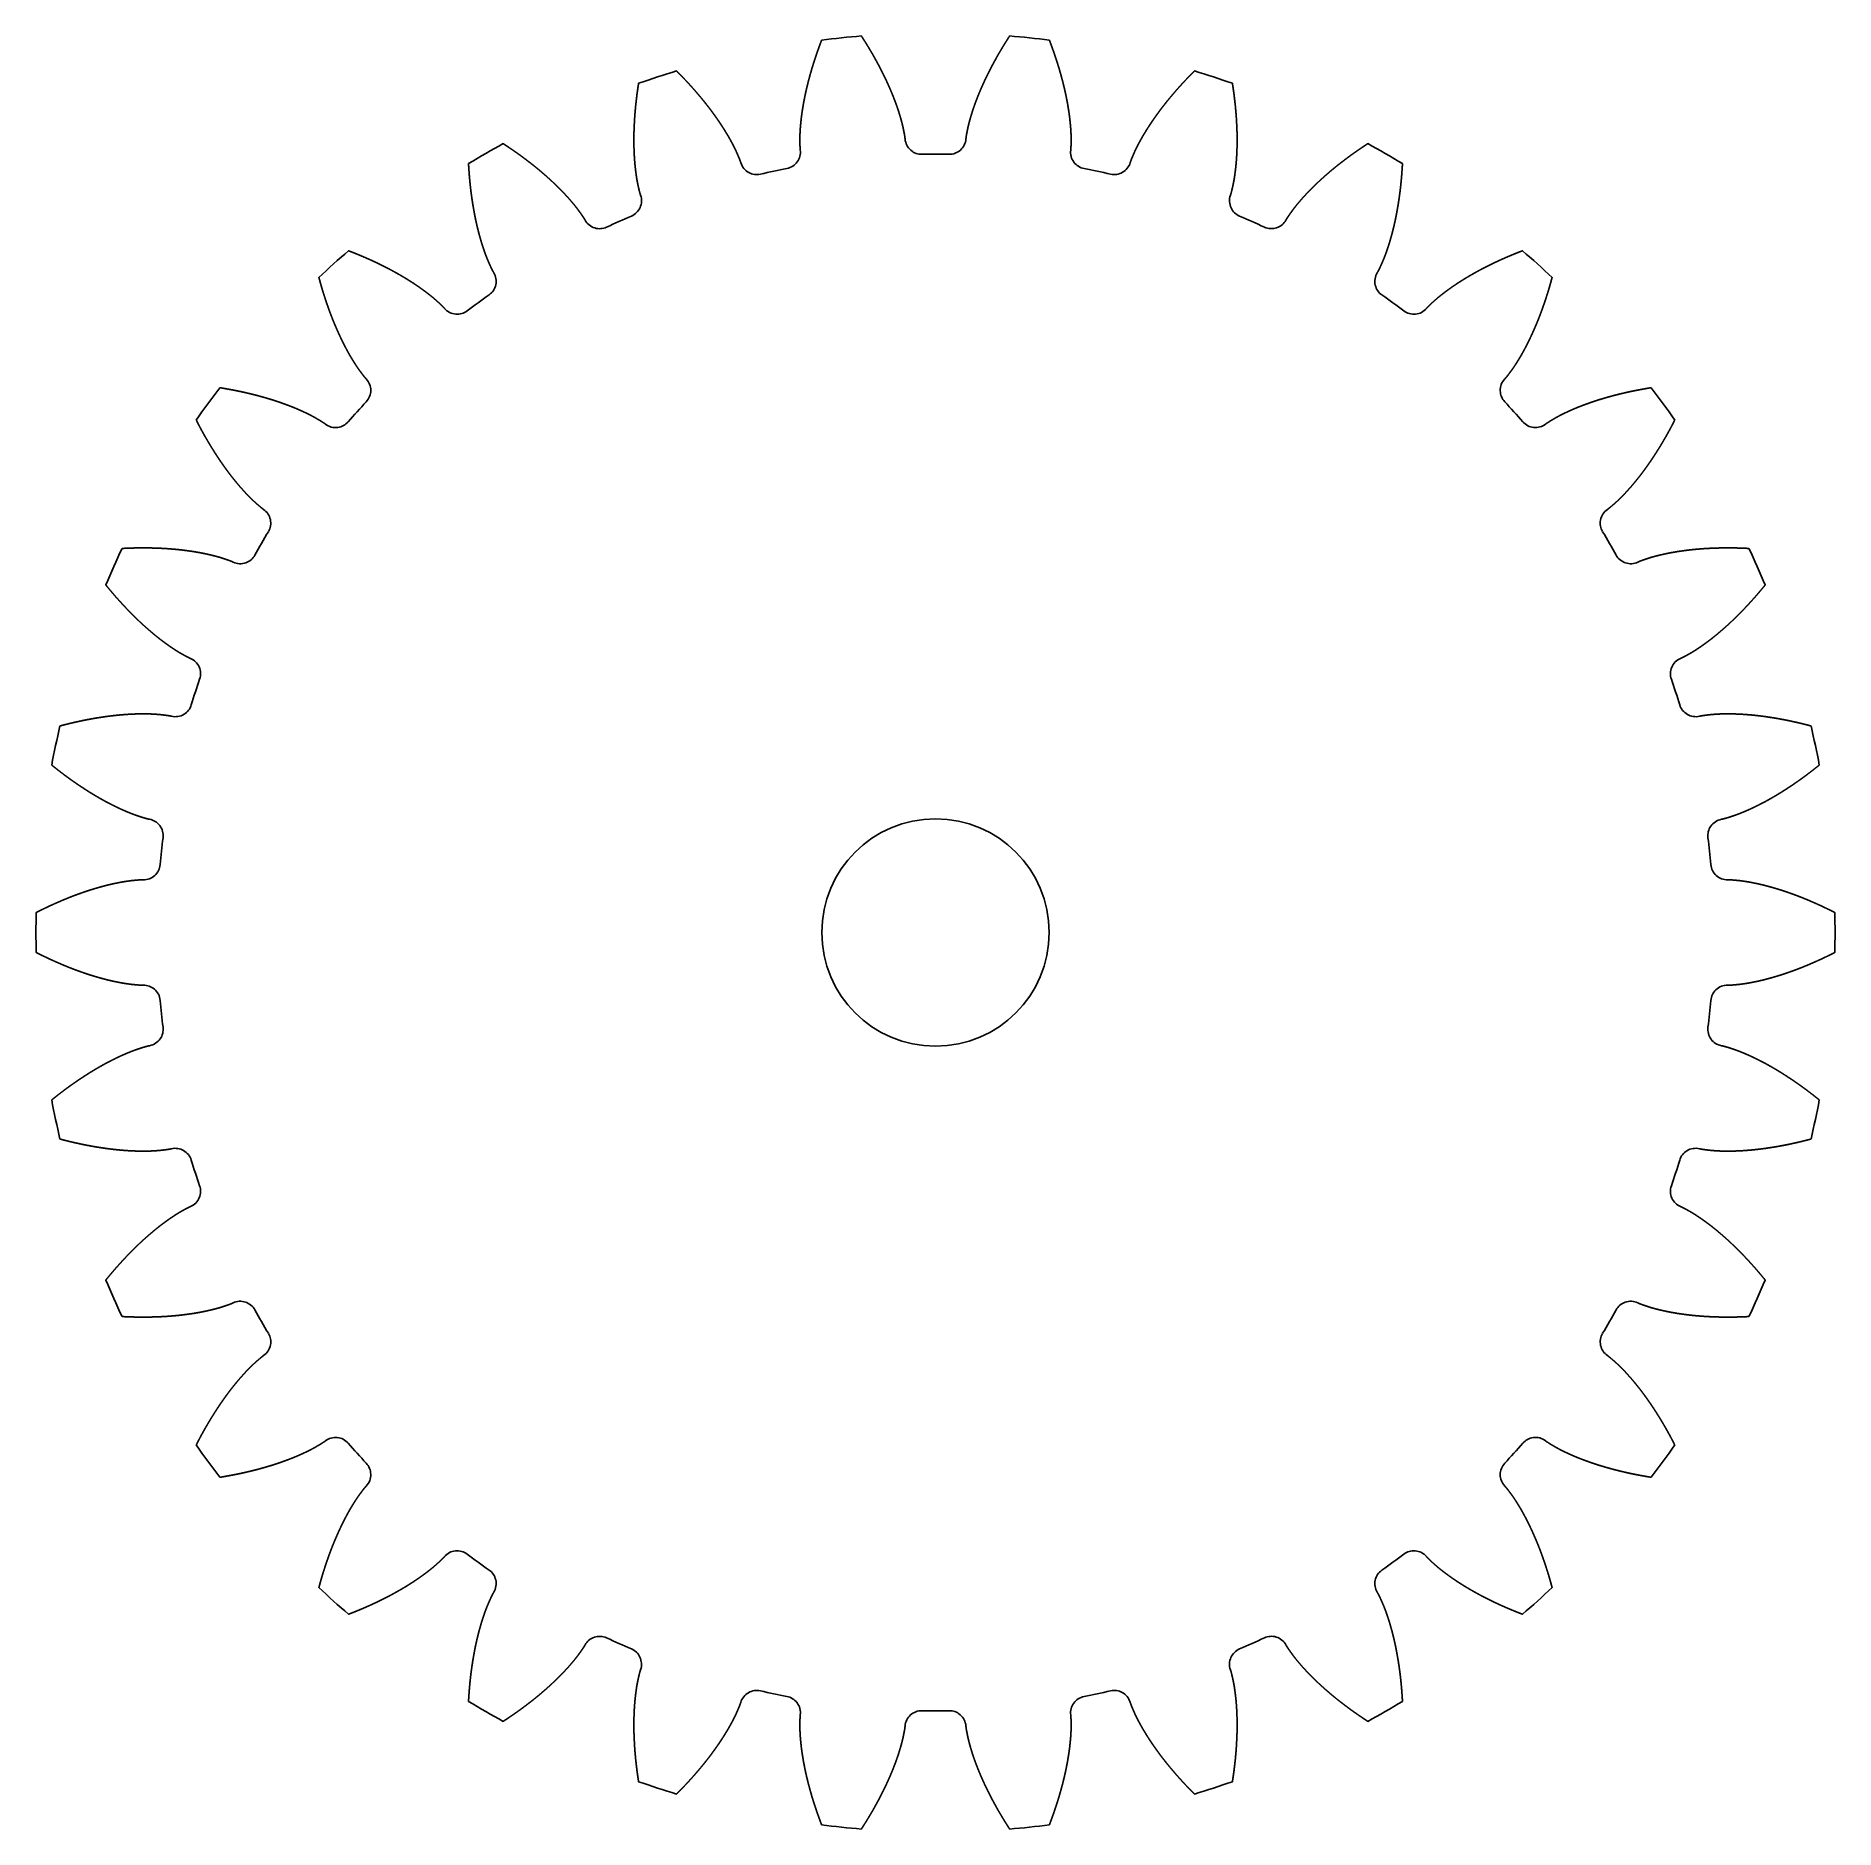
# Model space of a CAD drawing. Header units: millimetres. Extents: x -16.2 to 16.2, y -16.2 to 16.2.
import ezdxf

# ---------------------------------------------------------------- set-up
doc = ezdxf.new("R2010")
doc.units = ezdxf.units.MM
doc.layers.get('0').update_dxf_attribs({"linetype": 'CONTINUOUS'})

msp = doc.modelspace()

# ---------------------------------------------------------------- linework, layer by layer
msp.add_circle((0, 0), 2.05)
for radius, start, end in [(16.221, 94.7268, 97.2732), (16.221, 82.7268, 85.2732), (16.221, 106.7268, 109.2732), (16.221, 70.7268, 73.2732), (16.221, 118.7268, 121.2732), (14.034, 89.0024, 90.9976), (16.221, 58.7268, 61.2732), (14.034, 101.0024, 102.9976), (14.034, 77.0024, 78.9976), (14.034, 113.0024, 114.9976), (14.034, 65.0024, 66.9976), (16.221, 130.7268, 133.2732), (16.221, 46.7268, 49.2732), (14.034, 125.0024, 126.9976), (14.034, 53.0024, 54.9976), (16.221, 142.7268, 145.2732), (16.221, 34.7268, 37.2732), (14.034, 137.0024, 138.9976), (14.034, 41.0024, 42.9976), (14.034, 149.0024, 150.9976), (14.034, 29.0024, 30.9976), (16.221, 154.7268, 157.2732), (16.221, 22.7268, 25.2732), (14.034, 161.0024, 162.9976), (14.034, 17.0024, 18.9976), (16.221, 166.7268, 169.2732), (16.221, 10.7268, 13.2732), (14.034, 173.0024, 174.9976), (14.034, 5.0024, 6.9976), (16.221, 178.7268, 181.2732), (16.221, -1.2732, 1.2732), (14.034, 185.0024, 186.9976), (14.034, 353.0024, 354.9976), (16.221, 190.7268, 193.2732), (16.221, 346.7268, 349.2732), (14.034, 197.0024, 198.9976), (14.034, 341.0024, 342.9976), (16.221, 202.7268, 205.2732), (16.221, 334.7268, 337.2732), (14.034, 209.0024, 210.9976), (14.034, 329.0024, 330.9976), (16.221, 214.7268, 217.2732), (14.034, 221.0024, 222.9976), (14.034, 317.0024, 318.9976), (16.221, 322.7268, 325.2732), (14.034, 233.0024, 234.9976), (14.034, 305.0024, 306.9976), (16.221, 226.7268, 229.2732), (16.221, 310.7268, 313.2732), (14.034, 245.0024, 246.9976), (14.034, 293.0024, 294.9976), (16.221, 238.7268, 241.2732), (14.034, 257.0024, 258.9976), (14.034, 281.0024, 282.9976), (16.221, 298.7268, 301.2732), (14.034, 269.0024, 270.9976), (16.221, 250.7268, 253.2732), (16.221, 286.7268, 289.2732), (16.221, 262.7268, 265.2732), (16.221, 274.7268, 277.2732)]:
    msp.add_arc((0, 0), radius, start, end)
for points, degree, knots in [([(-2.054, 16.09), (-2.056, 16.085), (-2.06, 16.073), (-2.067, 16.056), (-2.075, 16.033), (-2.086, 16.004), (-2.097, 15.975), (-2.107, 15.946), (-2.117, 15.917), (-2.128, 15.889), (-2.138, 15.86), (-2.148, 15.831), (-2.157, 15.802), (-2.167, 15.773), (-2.177, 15.744), (-2.186, 15.715), (-2.195, 15.686), (-2.204, 15.658), (-2.213, 15.629), (-2.222, 15.6), (-2.231, 15.571), (-2.239, 15.542), (-2.247, 15.513), (-2.256, 15.484), (-2.264, 15.455), (-2.272, 15.426), (-2.279, 15.398), (-2.287, 15.369), (-2.295, 15.34), (-2.302, 15.311), (-2.309, 15.282), (-2.316, 15.253), (-2.323, 15.224), (-2.33, 15.195), (-2.336, 15.167), (-2.343, 15.138), (-2.349, 15.109), (-2.355, 15.08), (-2.361, 15.051), (-2.366, 15.022), (-2.372, 14.993), (-2.377, 14.965), (-2.383, 14.936), (-2.388, 14.907), (-2.392, 14.878), (-2.397, 14.849), (-2.402, 14.821), (-2.406, 14.792), (-2.41, 14.763), (-2.414, 14.735), (-2.418, 14.706), (-2.421, 14.677), (-2.424, 14.648), (-2.427, 14.62), (-2.43, 14.591), (-2.433, 14.563), (-2.435, 14.534), (-2.438, 14.505), (-2.44, 14.477), (-2.441, 14.448), (-2.443, 14.42), (-2.444, 14.391), (-2.445, 14.363), (-2.445, 14.334), (-2.446, 14.306), (-2.446, 14.278), (-2.445, 14.249), (-2.445, 14.221), (-2.444, 14.193), (-2.443, 14.165), (-2.442, 14.142), (-2.44, 14.125), (-2.439, 14.114), (-2.438, 14.108), (-2.438, 14.108)], 5, [-1, -1, -1, -1, -1, -1, -0.9857143, -0.9714286, -0.9571429, -0.9428571, -0.9285714, -0.9142857, -0.9, -0.8857143, -0.8714286, -0.8571429, -0.8428571, -0.8285714, -0.8142857, -0.8, -0.7857143, -0.7714286, -0.7571429, -0.7428571, -0.7285714, -0.7142857, -0.7, -0.6857143, -0.6714286, -0.6571429, -0.6428571, -0.6285714, -0.6142857, -0.6, -0.5857143, -0.5714286, -0.5571429, -0.5428571, -0.5285714, -0.5142857, -0.5, -0.4857143, -0.4714286, -0.4571429, -0.4428571, -0.4285714, -0.4142857, -0.4, -0.3857143, -0.3714286, -0.3571429, -0.3428571, -0.3285714, -0.3142857, -0.3, -0.2857143, -0.2714286, -0.2571429, -0.2428571, -0.2285714, -0.2142857, -0.2, -0.1857143, -0.1714286, -0.1571429, -0.1428571, -0.1285714, -0.1142857, -0.1, -0.0857143, -0.0714286, -0.0571429, -0.0428571, -0.0285714, -0.0142857, -0.014009, -0.014009, -0.014009, -0.014009, -0.014009, -0.014009]), ([(-0.549, 14.307), (-0.549, 14.307), (-0.549, 14.313), (-0.55, 14.324), (-0.552, 14.341), (-0.555, 14.363), (-0.56, 14.391), (-0.565, 14.419), (-0.571, 14.446), (-0.576, 14.474), (-0.582, 14.502), (-0.588, 14.53), (-0.595, 14.557), (-0.601, 14.585), (-0.608, 14.613), (-0.616, 14.64), (-0.624, 14.668), (-0.631, 14.695), (-0.64, 14.723), (-0.648, 14.75), (-0.656, 14.778), (-0.665, 14.805), (-0.674, 14.832), (-0.683, 14.86), (-0.693, 14.887), (-0.702, 14.914), (-0.712, 14.942), (-0.722, 14.969), (-0.732, 14.996), (-0.743, 15.023), (-0.753, 15.051), (-0.764, 15.078), (-0.775, 15.105), (-0.786, 15.132), (-0.797, 15.159), (-0.809, 15.186), (-0.82, 15.213), (-0.832, 15.24), (-0.844, 15.267), (-0.856, 15.294), (-0.868, 15.321), (-0.881, 15.348), (-0.893, 15.375), (-0.906, 15.401), (-0.919, 15.428), (-0.932, 15.455), (-0.945, 15.482), (-0.958, 15.508), (-0.972, 15.535), (-0.985, 15.562), (-0.999, 15.588), (-1.013, 15.615), (-1.027, 15.641), (-1.041, 15.668), (-1.056, 15.694), (-1.07, 15.721), (-1.085, 15.747), (-1.099, 15.774), (-1.114, 15.8), (-1.129, 15.826), (-1.144, 15.853), (-1.16, 15.879), (-1.175, 15.905), (-1.191, 15.931), (-1.206, 15.958), (-1.222, 15.984), (-1.238, 16.01), (-1.254, 16.036), (-1.271, 16.062), (-1.287, 16.088), (-1.303, 16.114), (-1.317, 16.135), (-1.327, 16.15), (-1.333, 16.16), (-1.337, 16.166)], 5, [0.014009, 0.014009, 0.014009, 0.014009, 0.014009, 0.014009, 0.0142857, 0.0285714, 0.0428571, 0.0571429, 0.0714286, 0.0857143, 0.1, 0.1142857, 0.1285714, 0.1428571, 0.1571429, 0.1714286, 0.1857143, 0.2, 0.2142857, 0.2285714, 0.2428571, 0.2571429, 0.2714286, 0.2857143, 0.3, 0.3142857, 0.3285714, 0.3428571, 0.3571429, 0.3714286, 0.3857143, 0.4, 0.4142857, 0.4285714, 0.4428571, 0.4571429, 0.4714286, 0.4857143, 0.5, 0.5142857, 0.5285714, 0.5428571, 0.5571429, 0.5714286, 0.5857143, 0.6, 0.6142857, 0.6285714, 0.6428571, 0.6571429, 0.6714286, 0.6857143, 0.7, 0.7142857, 0.7285714, 0.7428571, 0.7571429, 0.7714286, 0.7857143, 0.8, 0.8142857, 0.8285714, 0.8428571, 0.8571429, 0.8714286, 0.8857143, 0.9, 0.9142857, 0.9285714, 0.9428571, 0.9571429, 0.9714286, 0.9857143, 1, 1, 1, 1, 1, 1]), ([(1.337, 16.166), (1.333, 16.16), (1.327, 16.15), (1.317, 16.135), (1.303, 16.114), (1.287, 16.088), (1.271, 16.062), (1.254, 16.036), (1.238, 16.01), (1.222, 15.984), (1.206, 15.958), (1.191, 15.931), (1.175, 15.905), (1.16, 15.879), (1.144, 15.853), (1.129, 15.826), (1.114, 15.8), (1.099, 15.774), (1.085, 15.747), (1.07, 15.721), (1.056, 15.694), (1.041, 15.668), (1.027, 15.641), (1.013, 15.615), (0.999, 15.588), (0.985, 15.562), (0.972, 15.535), (0.958, 15.508), (0.945, 15.482), (0.932, 15.455), (0.919, 15.428), (0.906, 15.401), (0.893, 15.375), (0.881, 15.348), (0.868, 15.321), (0.856, 15.294), (0.844, 15.267), (0.832, 15.24), (0.82, 15.213), (0.809, 15.186), (0.797, 15.159), (0.786, 15.132), (0.775, 15.105), (0.764, 15.078), (0.753, 15.051), (0.743, 15.023), (0.732, 14.996), (0.722, 14.969), (0.712, 14.942), (0.702, 14.914), (0.693, 14.887), (0.683, 14.86), (0.674, 14.832), (0.665, 14.805), (0.656, 14.778), (0.648, 14.75), (0.64, 14.723), (0.631, 14.695), (0.624, 14.668), (0.616, 14.64), (0.608, 14.613), (0.601, 14.585), (0.595, 14.557), (0.588, 14.53), (0.582, 14.502), (0.576, 14.474), (0.571, 14.446), (0.565, 14.419), (0.56, 14.391), (0.555, 14.363), (0.552, 14.341), (0.55, 14.324), (0.549, 14.313), (0.549, 14.307), (0.549, 14.307)], 5, [-1, -1, -1, -1, -1, -1, -0.9857143, -0.9714286, -0.9571429, -0.9428571, -0.9285714, -0.9142857, -0.9, -0.8857143, -0.8714286, -0.8571429, -0.8428571, -0.8285714, -0.8142857, -0.8, -0.7857143, -0.7714286, -0.7571429, -0.7428571, -0.7285714, -0.7142857, -0.7, -0.6857143, -0.6714286, -0.6571429, -0.6428571, -0.6285714, -0.6142857, -0.6, -0.5857143, -0.5714286, -0.5571429, -0.5428571, -0.5285714, -0.5142857, -0.5, -0.4857143, -0.4714286, -0.4571429, -0.4428571, -0.4285714, -0.4142857, -0.4, -0.3857143, -0.3714286, -0.3571429, -0.3428571, -0.3285714, -0.3142857, -0.3, -0.2857143, -0.2714286, -0.2571429, -0.2428571, -0.2285714, -0.2142857, -0.2, -0.1857143, -0.1714286, -0.1571429, -0.1428571, -0.1285714, -0.1142857, -0.1, -0.0857143, -0.0714286, -0.0571429, -0.0428571, -0.0285714, -0.0142857, -0.014009, -0.014009, -0.014009, -0.014009, -0.014009, -0.014009]), ([(2.438, 14.108), (2.438, 14.108), (2.439, 14.114), (2.44, 14.125), (2.442, 14.142), (2.443, 14.165), (2.444, 14.193), (2.445, 14.221), (2.445, 14.249), (2.446, 14.278), (2.446, 14.306), (2.445, 14.334), (2.445, 14.363), (2.444, 14.391), (2.443, 14.42), (2.441, 14.448), (2.44, 14.477), (2.438, 14.505), (2.435, 14.534), (2.433, 14.563), (2.43, 14.591), (2.427, 14.62), (2.424, 14.648), (2.421, 14.677), (2.418, 14.706), (2.414, 14.735), (2.41, 14.763), (2.406, 14.792), (2.402, 14.821), (2.397, 14.849), (2.392, 14.878), (2.388, 14.907), (2.383, 14.936), (2.377, 14.965), (2.372, 14.993), (2.366, 15.022), (2.361, 15.051), (2.355, 15.08), (2.349, 15.109), (2.343, 15.138), (2.336, 15.167), (2.33, 15.195), (2.323, 15.224), (2.316, 15.253), (2.309, 15.282), (2.302, 15.311), (2.295, 15.34), (2.287, 15.369), (2.279, 15.398), (2.272, 15.426), (2.264, 15.455), (2.256, 15.484), (2.247, 15.513), (2.239, 15.542), (2.231, 15.571), (2.222, 15.6), (2.213, 15.629), (2.204, 15.658), (2.195, 15.686), (2.186, 15.715), (2.177, 15.744), (2.167, 15.773), (2.157, 15.802), (2.148, 15.831), (2.138, 15.86), (2.128, 15.889), (2.117, 15.917), (2.107, 15.946), (2.097, 15.975), (2.086, 16.004), (2.075, 16.033), (2.067, 16.056), (2.06, 16.073), (2.056, 16.085), (2.054, 16.09)], 5, [0.014009, 0.014009, 0.014009, 0.014009, 0.014009, 0.014009, 0.0142857, 0.0285714, 0.0428571, 0.0571429, 0.0714286, 0.0857143, 0.1, 0.1142857, 0.1285714, 0.1428571, 0.1571429, 0.1714286, 0.1857143, 0.2, 0.2142857, 0.2285714, 0.2428571, 0.2571429, 0.2714286, 0.2857143, 0.3, 0.3142857, 0.3285714, 0.3428571, 0.3571429, 0.3714286, 0.3857143, 0.4, 0.4142857, 0.4285714, 0.4428571, 0.4571429, 0.4714286, 0.4857143, 0.5, 0.5142857, 0.5285714, 0.5428571, 0.5571429, 0.5714286, 0.5857143, 0.6, 0.6142857, 0.6285714, 0.6428571, 0.6571429, 0.6714286, 0.6857143, 0.7, 0.7142857, 0.7285714, 0.7428571, 0.7571429, 0.7714286, 0.7857143, 0.8, 0.8142857, 0.8285714, 0.8428571, 0.8571429, 0.8714286, 0.8857143, 0.9, 0.9142857, 0.9285714, 0.9428571, 0.9571429, 0.9714286, 0.9857143, 1, 1, 1, 1, 1, 1]), ([(-5.354, 15.312), (-5.355, 15.306), (-5.357, 15.293), (-5.36, 15.275), (-5.363, 15.251), (-5.368, 15.22), (-5.372, 15.19), (-5.377, 15.16), (-5.381, 15.129), (-5.385, 15.099), (-5.388, 15.069), (-5.392, 15.038), (-5.396, 15.008), (-5.399, 14.978), (-5.402, 14.948), (-5.406, 14.917), (-5.409, 14.887), (-5.411, 14.857), (-5.414, 14.827), (-5.417, 14.797), (-5.419, 14.767), (-5.422, 14.737), (-5.424, 14.707), (-5.426, 14.677), (-5.428, 14.647), (-5.429, 14.617), (-5.431, 14.587), (-5.432, 14.557), (-5.434, 14.528), (-5.435, 14.498), (-5.436, 14.468), (-5.437, 14.438), (-5.438, 14.409), (-5.438, 14.379), (-5.438, 14.349), (-5.439, 14.32), (-5.439, 14.29), (-5.439, 14.261), (-5.438, 14.231), (-5.438, 14.202), (-5.438, 14.173), (-5.437, 14.143), (-5.436, 14.114), (-5.435, 14.085), (-5.434, 14.056), (-5.432, 14.027), (-5.431, 13.998), (-5.429, 13.969), (-5.427, 13.94), (-5.425, 13.911), (-5.422, 13.882), (-5.42, 13.853), (-5.417, 13.824), (-5.414, 13.796), (-5.411, 13.767), (-5.407, 13.738), (-5.404, 13.71), (-5.4, 13.682), (-5.396, 13.653), (-5.392, 13.625), (-5.388, 13.597), (-5.383, 13.569), (-5.378, 13.541), (-5.372, 13.513), (-5.367, 13.485), (-5.361, 13.457), (-5.354, 13.43), (-5.348, 13.402), (-5.342, 13.375), (-5.335, 13.347), (-5.329, 13.326), (-5.324, 13.309), (-5.32, 13.299), (-5.318, 13.293), (-5.318, 13.293)], 5, [-1, -1, -1, -1, -1, -1, -0.9857143, -0.9714286, -0.9571429, -0.9428571, -0.9285714, -0.9142857, -0.9, -0.8857143, -0.8714286, -0.8571429, -0.8428571, -0.8285714, -0.8142857, -0.8, -0.7857143, -0.7714286, -0.7571429, -0.7428571, -0.7285714, -0.7142857, -0.7, -0.6857143, -0.6714286, -0.6571429, -0.6428571, -0.6285714, -0.6142857, -0.6, -0.5857143, -0.5714286, -0.5571429, -0.5428571, -0.5285714, -0.5142857, -0.5, -0.4857143, -0.4714286, -0.4571429, -0.4428571, -0.4285714, -0.4142857, -0.4, -0.3857143, -0.3714286, -0.3571429, -0.3428571, -0.3285714, -0.3142857, -0.3, -0.2857143, -0.2714286, -0.2571429, -0.2428571, -0.2285714, -0.2142857, -0.2, -0.1857143, -0.1714286, -0.1571429, -0.1428571, -0.1285714, -0.1142857, -0.1, -0.0857143, -0.0714286, -0.0571429, -0.0428571, -0.0285714, -0.0142857, -0.014009, -0.014009, -0.014009, -0.014009, -0.014009, -0.014009]), ([(-3.511, 13.88), (-3.511, 13.88), (-3.513, 13.886), (-3.516, 13.897), (-3.522, 13.913), (-3.529, 13.934), (-3.54, 13.96), (-3.551, 13.986), (-3.562, 14.012), (-3.573, 14.038), (-3.585, 14.064), (-3.596, 14.09), (-3.608, 14.116), (-3.621, 14.141), (-3.633, 14.167), (-3.646, 14.192), (-3.659, 14.217), (-3.673, 14.243), (-3.687, 14.268), (-3.7, 14.293), (-3.715, 14.318), (-3.729, 14.343), (-3.743, 14.368), (-3.758, 14.393), (-3.773, 14.418), (-3.788, 14.442), (-3.803, 14.467), (-3.819, 14.492), (-3.834, 14.516), (-3.85, 14.541), (-3.866, 14.565), (-3.882, 14.589), (-3.898, 14.614), (-3.915, 14.638), (-3.931, 14.662), (-3.948, 14.686), (-3.965, 14.71), (-3.982, 14.734), (-4, 14.758), (-4.017, 14.782), (-4.035, 14.806), (-4.052, 14.829), (-4.07, 14.853), (-4.088, 14.877), (-4.106, 14.9), (-4.125, 14.924), (-4.143, 14.947), (-4.162, 14.97), (-4.18, 14.994), (-4.199, 15.017), (-4.218, 15.04), (-4.237, 15.063), (-4.257, 15.086), (-4.276, 15.109), (-4.296, 15.132), (-4.315, 15.155), (-4.335, 15.178), (-4.355, 15.2), (-4.375, 15.223), (-4.395, 15.246), (-4.415, 15.268), (-4.436, 15.291), (-4.456, 15.313), (-4.477, 15.336), (-4.498, 15.358), (-4.519, 15.38), (-4.54, 15.402), (-4.561, 15.425), (-4.582, 15.447), (-4.604, 15.469), (-4.625, 15.491), (-4.642, 15.508), (-4.655, 15.521), (-4.664, 15.53), (-4.668, 15.534)], 5, [0.014009, 0.014009, 0.014009, 0.014009, 0.014009, 0.014009, 0.0142857, 0.0285714, 0.0428571, 0.0571429, 0.0714286, 0.0857143, 0.1, 0.1142857, 0.1285714, 0.1428571, 0.1571429, 0.1714286, 0.1857143, 0.2, 0.2142857, 0.2285714, 0.2428571, 0.2571429, 0.2714286, 0.2857143, 0.3, 0.3142857, 0.3285714, 0.3428571, 0.3571429, 0.3714286, 0.3857143, 0.4, 0.4142857, 0.4285714, 0.4428571, 0.4571429, 0.4714286, 0.4857143, 0.5, 0.5142857, 0.5285714, 0.5428571, 0.5571429, 0.5714286, 0.5857143, 0.6, 0.6142857, 0.6285714, 0.6428571, 0.6571429, 0.6714286, 0.6857143, 0.7, 0.7142857, 0.7285714, 0.7428571, 0.7571429, 0.7714286, 0.7857143, 0.8, 0.8142857, 0.8285714, 0.8428571, 0.8571429, 0.8714286, 0.8857143, 0.9, 0.9142857, 0.9285714, 0.9428571, 0.9571429, 0.9714286, 0.9857143, 1, 1, 1, 1, 1, 1]), ([(4.668, 15.534), (4.664, 15.53), (4.655, 15.521), (4.642, 15.508), (4.625, 15.491), (4.604, 15.469), (4.582, 15.447), (4.561, 15.425), (4.54, 15.402), (4.519, 15.38), (4.498, 15.358), (4.477, 15.336), (4.456, 15.313), (4.436, 15.291), (4.415, 15.268), (4.395, 15.246), (4.375, 15.223), (4.355, 15.2), (4.335, 15.178), (4.315, 15.155), (4.296, 15.132), (4.276, 15.109), (4.257, 15.086), (4.237, 15.063), (4.218, 15.04), (4.199, 15.017), (4.18, 14.994), (4.162, 14.97), (4.143, 14.947), (4.125, 14.924), (4.106, 14.9), (4.088, 14.877), (4.07, 14.853), (4.052, 14.829), (4.035, 14.806), (4.017, 14.782), (4, 14.758), (3.982, 14.734), (3.965, 14.71), (3.948, 14.686), (3.931, 14.662), (3.915, 14.638), (3.898, 14.614), (3.882, 14.589), (3.866, 14.565), (3.85, 14.541), (3.834, 14.516), (3.819, 14.492), (3.803, 14.467), (3.788, 14.442), (3.773, 14.418), (3.758, 14.393), (3.743, 14.368), (3.729, 14.343), (3.715, 14.318), (3.7, 14.293), (3.687, 14.268), (3.673, 14.243), (3.659, 14.217), (3.646, 14.192), (3.633, 14.167), (3.621, 14.141), (3.608, 14.116), (3.596, 14.09), (3.585, 14.064), (3.573, 14.038), (3.562, 14.012), (3.551, 13.986), (3.54, 13.96), (3.529, 13.934), (3.522, 13.913), (3.516, 13.897), (3.513, 13.886), (3.511, 13.88), (3.511, 13.88)], 5, [-1, -1, -1, -1, -1, -1, -0.9857143, -0.9714286, -0.9571429, -0.9428571, -0.9285714, -0.9142857, -0.9, -0.8857143, -0.8714286, -0.8571429, -0.8428571, -0.8285714, -0.8142857, -0.8, -0.7857143, -0.7714286, -0.7571429, -0.7428571, -0.7285714, -0.7142857, -0.7, -0.6857143, -0.6714286, -0.6571429, -0.6428571, -0.6285714, -0.6142857, -0.6, -0.5857143, -0.5714286, -0.5571429, -0.5428571, -0.5285714, -0.5142857, -0.5, -0.4857143, -0.4714286, -0.4571429, -0.4428571, -0.4285714, -0.4142857, -0.4, -0.3857143, -0.3714286, -0.3571429, -0.3428571, -0.3285714, -0.3142857, -0.3, -0.2857143, -0.2714286, -0.2571429, -0.2428571, -0.2285714, -0.2142857, -0.2, -0.1857143, -0.1714286, -0.1571429, -0.1428571, -0.1285714, -0.1142857, -0.1, -0.0857143, -0.0714286, -0.0571429, -0.0428571, -0.0285714, -0.0142857, -0.014009, -0.014009, -0.014009, -0.014009, -0.014009, -0.014009]), ([(5.318, 13.293), (5.318, 13.293), (5.32, 13.299), (5.324, 13.309), (5.329, 13.326), (5.335, 13.347), (5.342, 13.375), (5.348, 13.402), (5.354, 13.43), (5.361, 13.457), (5.367, 13.485), (5.372, 13.513), (5.378, 13.541), (5.383, 13.569), (5.388, 13.597), (5.392, 13.625), (5.396, 13.653), (5.4, 13.682), (5.404, 13.71), (5.407, 13.738), (5.411, 13.767), (5.414, 13.796), (5.417, 13.824), (5.42, 13.853), (5.422, 13.882), (5.425, 13.911), (5.427, 13.94), (5.429, 13.969), (5.431, 13.998), (5.432, 14.027), (5.434, 14.056), (5.435, 14.085), (5.436, 14.114), (5.437, 14.143), (5.438, 14.173), (5.438, 14.202), (5.438, 14.231), (5.439, 14.261), (5.439, 14.29), (5.439, 14.32), (5.438, 14.349), (5.438, 14.379), (5.438, 14.409), (5.437, 14.438), (5.436, 14.468), (5.435, 14.498), (5.434, 14.528), (5.432, 14.557), (5.431, 14.587), (5.429, 14.617), (5.428, 14.647), (5.426, 14.677), (5.424, 14.707), (5.422, 14.737), (5.419, 14.767), (5.417, 14.797), (5.414, 14.827), (5.411, 14.857), (5.409, 14.887), (5.406, 14.917), (5.402, 14.948), (5.399, 14.978), (5.396, 15.008), (5.392, 15.038), (5.388, 15.069), (5.385, 15.099), (5.381, 15.129), (5.377, 15.16), (5.372, 15.19), (5.368, 15.22), (5.363, 15.251), (5.36, 15.275), (5.357, 15.293), (5.355, 15.306), (5.354, 15.312)], 5, [0.014009, 0.014009, 0.014009, 0.014009, 0.014009, 0.014009, 0.0142857, 0.0285714, 0.0428571, 0.0571429, 0.0714286, 0.0857143, 0.1, 0.1142857, 0.1285714, 0.1428571, 0.1571429, 0.1714286, 0.1857143, 0.2, 0.2142857, 0.2285714, 0.2428571, 0.2571429, 0.2714286, 0.2857143, 0.3, 0.3142857, 0.3285714, 0.3428571, 0.3571429, 0.3714286, 0.3857143, 0.4, 0.4142857, 0.4285714, 0.4428571, 0.4571429, 0.4714286, 0.4857143, 0.5, 0.5142857, 0.5285714, 0.5428571, 0.5571429, 0.5714286, 0.5857143, 0.6, 0.6142857, 0.6285714, 0.6428571, 0.6571429, 0.6714286, 0.6857143, 0.7, 0.7142857, 0.7285714, 0.7428571, 0.7571429, 0.7714286, 0.7857143, 0.8, 0.8142857, 0.8285714, 0.8428571, 0.8571429, 0.8714286, 0.8857143, 0.9, 0.9142857, 0.9285714, 0.9428571, 0.9571429, 0.9714286, 0.9857143, 1, 1, 1, 1, 1, 1]), ([(-0.549, 14.307), (-0.545, 14.268), (-0.534, 14.23), (-0.499, 14.161), (-0.474, 14.13), (-0.417, 14.08), (-0.385, 14.062), (-0.317, 14.037), (-0.281, 14.031), (-0.244, 14.032)], 3, [0, 0, 0, 0, 0.01171933, 0.01171933, 0.02343867, 0.02343867, 0.03436069, 0.03436069, 0.04528271, 0.04528271, 0.04528271, 0.04528271]), ([(-6.32, 12.847), (-6.32, 12.847), (-6.323, 12.852), (-6.329, 12.862), (-6.337, 12.876), (-6.349, 12.896), (-6.365, 12.919), (-6.381, 12.942), (-6.397, 12.965), (-6.414, 12.988), (-6.43, 13.011), (-6.447, 13.034), (-6.464, 13.057), (-6.482, 13.079), (-6.499, 13.102), (-6.517, 13.124), (-6.535, 13.146), (-6.554, 13.168), (-6.573, 13.19), (-6.591, 13.211), (-6.61, 13.233), (-6.629, 13.254), (-6.649, 13.276), (-6.668, 13.297), (-6.688, 13.318), (-6.708, 13.339), (-6.728, 13.36), (-6.748, 13.381), (-6.768, 13.402), (-6.789, 13.422), (-6.81, 13.443), (-6.831, 13.463), (-6.852, 13.484), (-6.873, 13.504), (-6.894, 13.524), (-6.915, 13.544), (-6.937, 13.564), (-6.959, 13.584), (-6.981, 13.604), (-7.003, 13.624), (-7.025, 13.643), (-7.047, 13.663), (-7.069, 13.682), (-7.092, 13.701), (-7.114, 13.721), (-7.137, 13.74), (-7.16, 13.759), (-7.183, 13.778), (-7.206, 13.797), (-7.23, 13.816), (-7.253, 13.834), (-7.277, 13.853), (-7.3, 13.871), (-7.324, 13.89), (-7.348, 13.908), (-7.372, 13.927), (-7.396, 13.945), (-7.42, 13.963), (-7.444, 13.981), (-7.469, 13.999), (-7.493, 14.017), (-7.518, 14.034), (-7.543, 14.052), (-7.568, 14.07), (-7.593, 14.087), (-7.618, 14.105), (-7.643, 14.122), (-7.668, 14.139), (-7.694, 14.156), (-7.719, 14.174), (-7.745, 14.191), (-7.765, 14.204), (-7.781, 14.214), (-7.791, 14.221), (-7.796, 14.224)], 5, [0.014009, 0.014009, 0.014009, 0.014009, 0.014009, 0.014009, 0.0142857, 0.0285714, 0.0428571, 0.0571429, 0.0714286, 0.0857143, 0.1, 0.1142857, 0.1285714, 0.1428571, 0.1571429, 0.1714286, 0.1857143, 0.2, 0.2142857, 0.2285714, 0.2428571, 0.2571429, 0.2714286, 0.2857143, 0.3, 0.3142857, 0.3285714, 0.3428571, 0.3571429, 0.3714286, 0.3857143, 0.4, 0.4142857, 0.4285714, 0.4428571, 0.4571429, 0.4714286, 0.4857143, 0.5, 0.5142857, 0.5285714, 0.5428571, 0.5571429, 0.5714286, 0.5857143, 0.6, 0.6142857, 0.6285714, 0.6428571, 0.6571429, 0.6714286, 0.6857143, 0.7, 0.7142857, 0.7285714, 0.7428571, 0.7571429, 0.7714286, 0.7857143, 0.8, 0.8142857, 0.8285714, 0.8428571, 0.8571429, 0.8714286, 0.8857143, 0.9, 0.9142857, 0.9285714, 0.9428571, 0.9571429, 0.9714286, 0.9857143, 1, 1, 1, 1, 1, 1]), ([(2.438, 14.108), (2.433, 14.07), (2.436, 14.03), (2.456, 13.955), (2.474, 13.919), (2.519, 13.859), (2.547, 13.835), (2.608, 13.796), (2.643, 13.783), (2.678, 13.776)], 3, [0, 0, 0, 0, 0.01171933, 0.01171933, 0.02343867, 0.02343867, 0.03436069, 0.03436069, 0.04528271, 0.04528271, 0.04528271, 0.04528271]), ([(7.796, 14.224), (7.791, 14.221), (7.781, 14.214), (7.765, 14.204), (7.745, 14.191), (7.719, 14.174), (7.694, 14.156), (7.668, 14.139), (7.643, 14.122), (7.618, 14.105), (7.593, 14.087), (7.568, 14.07), (7.543, 14.052), (7.518, 14.034), (7.493, 14.017), (7.469, 13.999), (7.444, 13.981), (7.42, 13.963), (7.396, 13.945), (7.372, 13.927), (7.348, 13.908), (7.324, 13.89), (7.3, 13.871), (7.277, 13.853), (7.253, 13.834), (7.23, 13.816), (7.206, 13.797), (7.183, 13.778), (7.16, 13.759), (7.137, 13.74), (7.114, 13.721), (7.092, 13.701), (7.069, 13.682), (7.047, 13.663), (7.025, 13.643), (7.003, 13.624), (6.981, 13.604), (6.959, 13.584), (6.937, 13.564), (6.915, 13.544), (6.894, 13.524), (6.873, 13.504), (6.852, 13.484), (6.831, 13.463), (6.81, 13.443), (6.789, 13.422), (6.768, 13.402), (6.748, 13.381), (6.728, 13.36), (6.708, 13.339), (6.688, 13.318), (6.668, 13.297), (6.649, 13.276), (6.629, 13.254), (6.61, 13.233), (6.591, 13.211), (6.573, 13.19), (6.554, 13.168), (6.535, 13.146), (6.517, 13.124), (6.499, 13.102), (6.482, 13.079), (6.464, 13.057), (6.447, 13.034), (6.43, 13.011), (6.414, 12.988), (6.397, 12.965), (6.381, 12.942), (6.365, 12.919), (6.349, 12.896), (6.337, 12.876), (6.329, 12.862), (6.323, 12.852), (6.32, 12.847), (6.32, 12.847)], 5, [-1, -1, -1, -1, -1, -1, -0.9857143, -0.9714286, -0.9571429, -0.9428571, -0.9285714, -0.9142857, -0.9, -0.8857143, -0.8714286, -0.8571429, -0.8428571, -0.8285714, -0.8142857, -0.8, -0.7857143, -0.7714286, -0.7571429, -0.7428571, -0.7285714, -0.7142857, -0.7, -0.6857143, -0.6714286, -0.6571429, -0.6428571, -0.6285714, -0.6142857, -0.6, -0.5857143, -0.5714286, -0.5571429, -0.5428571, -0.5285714, -0.5142857, -0.5, -0.4857143, -0.4714286, -0.4571429, -0.4428571, -0.4285714, -0.4142857, -0.4, -0.3857143, -0.3714286, -0.3571429, -0.3428571, -0.3285714, -0.3142857, -0.3, -0.2857143, -0.2714286, -0.2571429, -0.2428571, -0.2285714, -0.2142857, -0.2, -0.1857143, -0.1714286, -0.1571429, -0.1428571, -0.1285714, -0.1142857, -0.1, -0.0857143, -0.0714286, -0.0571429, -0.0428571, -0.0285714, -0.0142857, -0.014009, -0.014009, -0.014009, -0.014009, -0.014009, -0.014009]), ([(-8.421, 13.864), (-8.42, 13.858), (-8.42, 13.845), (-8.419, 13.827), (-8.417, 13.802), (-8.415, 13.772), (-8.413, 13.741), (-8.411, 13.711), (-8.409, 13.68), (-8.406, 13.649), (-8.404, 13.619), (-8.401, 13.589), (-8.398, 13.558), (-8.395, 13.528), (-8.392, 13.498), (-8.389, 13.468), (-8.386, 13.437), (-8.382, 13.407), (-8.379, 13.377), (-8.375, 13.347), (-8.371, 13.317), (-8.367, 13.288), (-8.363, 13.258), (-8.359, 13.228), (-8.354, 13.198), (-8.35, 13.169), (-8.345, 13.139), (-8.34, 13.11), (-8.335, 13.08), (-8.33, 13.051), (-8.325, 13.022), (-8.32, 12.992), (-8.314, 12.963), (-8.309, 12.934), (-8.303, 12.905), (-8.297, 12.876), (-8.291, 12.847), (-8.285, 12.818), (-8.279, 12.79), (-8.272, 12.761), (-8.265, 12.732), (-8.259, 12.704), (-8.252, 12.675), (-8.244, 12.647), (-8.237, 12.619), (-8.23, 12.591), (-8.222, 12.563), (-8.214, 12.535), (-8.206, 12.507), (-8.198, 12.479), (-8.19, 12.451), (-8.182, 12.423), (-8.173, 12.396), (-8.164, 12.368), (-8.155, 12.341), (-8.146, 12.314), (-8.136, 12.287), (-8.127, 12.26), (-8.117, 12.233), (-8.107, 12.206), (-8.097, 12.179), (-8.086, 12.153), (-8.075, 12.127), (-8.064, 12.101), (-8.053, 12.075), (-8.041, 12.049), (-8.03, 12.023), (-8.018, 11.997), (-8.006, 11.972), (-7.993, 11.946), (-7.983, 11.926), (-7.974, 11.912), (-7.969, 11.902), (-7.966, 11.897), (-7.966, 11.897)], 5, [-1, -1, -1, -1, -1, -1, -0.9857143, -0.9714286, -0.9571429, -0.9428571, -0.9285714, -0.9142857, -0.9, -0.8857143, -0.8714286, -0.8571429, -0.8428571, -0.8285714, -0.8142857, -0.8, -0.7857143, -0.7714286, -0.7571429, -0.7428571, -0.7285714, -0.7142857, -0.7, -0.6857143, -0.6714286, -0.6571429, -0.6428571, -0.6285714, -0.6142857, -0.6, -0.5857143, -0.5714286, -0.5571429, -0.5428571, -0.5285714, -0.5142857, -0.5, -0.4857143, -0.4714286, -0.4571429, -0.4428571, -0.4285714, -0.4142857, -0.4, -0.3857143, -0.3714286, -0.3571429, -0.3428571, -0.3285714, -0.3142857, -0.3, -0.2857143, -0.2714286, -0.2571429, -0.2428571, -0.2285714, -0.2142857, -0.2, -0.1857143, -0.1714286, -0.1571429, -0.1428571, -0.1285714, -0.1142857, -0.1, -0.0857143, -0.0714286, -0.0571429, -0.0428571, -0.0285714, -0.0142857, -0.014009, -0.014009, -0.014009, -0.014009, -0.014009, -0.014009]), ([(-3.511, 13.88), (-3.5, 13.843), (-3.481, 13.808), (-3.432, 13.747), (-3.402, 13.722), (-3.336, 13.686), (-3.301, 13.675), (-3.229, 13.665), (-3.192, 13.666), (-3.156, 13.674)], 3, [0, 0, 0, 0, 0.01171933, 0.01171933, 0.02343867, 0.02343867, 0.03436069, 0.03436069, 0.04528271, 0.04528271, 0.04528271, 0.04528271]), ([(7.966, 11.897), (7.966, 11.897), (7.969, 11.902), (7.974, 11.912), (7.983, 11.926), (7.993, 11.946), (8.006, 11.972), (8.018, 11.997), (8.03, 12.023), (8.041, 12.049), (8.053, 12.075), (8.064, 12.101), (8.075, 12.127), (8.086, 12.153), (8.097, 12.179), (8.107, 12.206), (8.117, 12.233), (8.127, 12.26), (8.136, 12.287), (8.146, 12.314), (8.155, 12.341), (8.164, 12.368), (8.173, 12.396), (8.182, 12.423), (8.19, 12.451), (8.198, 12.479), (8.206, 12.507), (8.214, 12.535), (8.222, 12.563), (8.23, 12.591), (8.237, 12.619), (8.244, 12.647), (8.252, 12.675), (8.259, 12.704), (8.265, 12.732), (8.272, 12.761), (8.279, 12.79), (8.285, 12.818), (8.291, 12.847), (8.297, 12.876), (8.303, 12.905), (8.309, 12.934), (8.314, 12.963), (8.32, 12.992), (8.325, 13.022), (8.33, 13.051), (8.335, 13.08), (8.34, 13.11), (8.345, 13.139), (8.35, 13.169), (8.354, 13.198), (8.359, 13.228), (8.363, 13.258), (8.367, 13.288), (8.371, 13.317), (8.375, 13.347), (8.379, 13.377), (8.382, 13.407), (8.386, 13.437), (8.389, 13.468), (8.392, 13.498), (8.395, 13.528), (8.398, 13.558), (8.401, 13.589), (8.404, 13.619), (8.406, 13.649), (8.409, 13.68), (8.411, 13.711), (8.413, 13.741), (8.415, 13.772), (8.417, 13.802), (8.419, 13.827), (8.42, 13.845), (8.42, 13.858), (8.421, 13.864)], 5, [0.014009, 0.014009, 0.014009, 0.014009, 0.014009, 0.014009, 0.0142857, 0.0285714, 0.0428571, 0.0571429, 0.0714286, 0.0857143, 0.1, 0.1142857, 0.1285714, 0.1428571, 0.1571429, 0.1714286, 0.1857143, 0.2, 0.2142857, 0.2285714, 0.2428571, 0.2571429, 0.2714286, 0.2857143, 0.3, 0.3142857, 0.3285714, 0.3428571, 0.3571429, 0.3714286, 0.3857143, 0.4, 0.4142857, 0.4285714, 0.4428571, 0.4571429, 0.4714286, 0.4857143, 0.5, 0.5142857, 0.5285714, 0.5428571, 0.5571429, 0.5714286, 0.5857143, 0.6, 0.6142857, 0.6285714, 0.6428571, 0.6571429, 0.6714286, 0.6857143, 0.7, 0.7142857, 0.7285714, 0.7428571, 0.7571429, 0.7714286, 0.7857143, 0.8, 0.8142857, 0.8285714, 0.8428571, 0.8571429, 0.8714286, 0.8857143, 0.9, 0.9142857, 0.9285714, 0.9428571, 0.9571429, 0.9714286, 0.9857143, 1, 1, 1, 1, 1, 1]), ([(5.318, 13.293), (5.305, 13.256), (5.3, 13.217), (5.304, 13.139), (5.314, 13.101), (5.346, 13.033), (5.367, 13.003), (5.42, 12.953), (5.451, 12.932), (5.484, 12.918)], 3, [0, 0, 0, 0, 0.01171933, 0.01171933, 0.02343867, 0.02343867, 0.03436069, 0.03436069, 0.04528271, 0.04528271, 0.04528271, 0.04528271]), ([(-6.32, 12.847), (-6.301, 12.813), (-6.276, 12.782), (-6.215, 12.733), (-6.18, 12.715), (-6.108, 12.693), (-6.072, 12.689), (-5.999, 12.695), (-5.964, 12.704), (-5.931, 12.719)], 3, [0, 0, 0, 0, 0.01171933, 0.01171933, 0.02343867, 0.02343867, 0.03436069, 0.03436069, 0.04528271, 0.04528271, 0.04528271, 0.04528271]), ([(-8.853, 11.252), (-8.853, 11.252), (-8.857, 11.257), (-8.864, 11.265), (-8.876, 11.278), (-8.892, 11.294), (-8.912, 11.313), (-8.932, 11.333), (-8.953, 11.352), (-8.974, 11.371), (-8.995, 11.39), (-9.016, 11.409), (-9.038, 11.428), (-9.059, 11.446), (-9.081, 11.464), (-9.103, 11.482), (-9.126, 11.5), (-9.148, 11.517), (-9.171, 11.535), (-9.194, 11.552), (-9.217, 11.569), (-9.24, 11.586), (-9.264, 11.603), (-9.287, 11.62), (-9.311, 11.637), (-9.335, 11.653), (-9.359, 11.67), (-9.383, 11.686), (-9.407, 11.702), (-9.431, 11.718), (-9.456, 11.733), (-9.48, 11.749), (-9.505, 11.765), (-9.53, 11.78), (-9.555, 11.795), (-9.58, 11.811), (-9.606, 11.826), (-9.631, 11.841), (-9.656, 11.855), (-9.682, 11.87), (-9.708, 11.885), (-9.734, 11.899), (-9.759, 11.913), (-9.786, 11.928), (-9.812, 11.942), (-9.838, 11.956), (-9.864, 11.97), (-9.891, 11.983), (-9.917, 11.997), (-9.944, 12.011), (-9.971, 12.024), (-9.998, 12.037), (-10.025, 12.051), (-10.052, 12.064), (-10.079, 12.077), (-10.106, 12.09), (-10.134, 12.102), (-10.161, 12.115), (-10.189, 12.128), (-10.216, 12.14), (-10.244, 12.152), (-10.272, 12.165), (-10.3, 12.177), (-10.328, 12.189), (-10.356, 12.201), (-10.384, 12.213), (-10.412, 12.224), (-10.44, 12.236), (-10.469, 12.248), (-10.497, 12.259), (-10.526, 12.27), (-10.549, 12.279), (-10.566, 12.286), (-10.578, 12.29), (-10.583, 12.293)], 5, [0.014009, 0.014009, 0.014009, 0.014009, 0.014009, 0.014009, 0.0142857, 0.0285714, 0.0428571, 0.0571429, 0.0714286, 0.0857143, 0.1, 0.1142857, 0.1285714, 0.1428571, 0.1571429, 0.1714286, 0.1857143, 0.2, 0.2142857, 0.2285714, 0.2428571, 0.2571429, 0.2714286, 0.2857143, 0.3, 0.3142857, 0.3285714, 0.3428571, 0.3571429, 0.3714286, 0.3857143, 0.4, 0.4142857, 0.4285714, 0.4428571, 0.4571429, 0.4714286, 0.4857143, 0.5, 0.5142857, 0.5285714, 0.5428571, 0.5571429, 0.5714286, 0.5857143, 0.6, 0.6142857, 0.6285714, 0.6428571, 0.6571429, 0.6714286, 0.6857143, 0.7, 0.7142857, 0.7285714, 0.7428571, 0.7571429, 0.7714286, 0.7857143, 0.8, 0.8142857, 0.8285714, 0.8428571, 0.8571429, 0.8714286, 0.8857143, 0.9, 0.9142857, 0.9285714, 0.9428571, 0.9571429, 0.9714286, 0.9857143, 1, 1, 1, 1, 1, 1]), ([(10.583, 12.293), (10.578, 12.29), (10.566, 12.286), (10.549, 12.279), (10.526, 12.27), (10.497, 12.259), (10.469, 12.248), (10.44, 12.236), (10.412, 12.224), (10.384, 12.213), (10.356, 12.201), (10.328, 12.189), (10.3, 12.177), (10.272, 12.165), (10.244, 12.152), (10.216, 12.14), (10.189, 12.128), (10.161, 12.115), (10.134, 12.102), (10.106, 12.09), (10.079, 12.077), (10.052, 12.064), (10.025, 12.051), (9.998, 12.037), (9.971, 12.024), (9.944, 12.011), (9.917, 11.997), (9.891, 11.983), (9.864, 11.97), (9.838, 11.956), (9.812, 11.942), (9.786, 11.928), (9.759, 11.913), (9.734, 11.899), (9.708, 11.885), (9.682, 11.87), (9.656, 11.855), (9.631, 11.841), (9.606, 11.826), (9.58, 11.811), (9.555, 11.795), (9.53, 11.78), (9.505, 11.765), (9.48, 11.749), (9.456, 11.733), (9.431, 11.718), (9.407, 11.702), (9.383, 11.686), (9.359, 11.67), (9.335, 11.653), (9.311, 11.637), (9.287, 11.62), (9.264, 11.603), (9.24, 11.586), (9.217, 11.569), (9.194, 11.552), (9.171, 11.535), (9.148, 11.517), (9.126, 11.5), (9.103, 11.482), (9.081, 11.464), (9.059, 11.446), (9.038, 11.428), (9.016, 11.409), (8.995, 11.39), (8.974, 11.371), (8.953, 11.352), (8.932, 11.333), (8.912, 11.313), (8.892, 11.294), (8.876, 11.278), (8.864, 11.265), (8.857, 11.257), (8.853, 11.252), (8.853, 11.252)], 5, [-1, -1, -1, -1, -1, -1, -0.9857143, -0.9714286, -0.9571429, -0.9428571, -0.9285714, -0.9142857, -0.9, -0.8857143, -0.8714286, -0.8571429, -0.8428571, -0.8285714, -0.8142857, -0.8, -0.7857143, -0.7714286, -0.7571429, -0.7428571, -0.7285714, -0.7142857, -0.7, -0.6857143, -0.6714286, -0.6571429, -0.6428571, -0.6285714, -0.6142857, -0.6, -0.5857143, -0.5714286, -0.5571429, -0.5428571, -0.5285714, -0.5142857, -0.5, -0.4857143, -0.4714286, -0.4571429, -0.4428571, -0.4285714, -0.4142857, -0.4, -0.3857143, -0.3714286, -0.3571429, -0.3428571, -0.3285714, -0.3142857, -0.3, -0.2857143, -0.2714286, -0.2571429, -0.2428571, -0.2285714, -0.2142857, -0.2, -0.1857143, -0.1714286, -0.1571429, -0.1428571, -0.1285714, -0.1142857, -0.1, -0.0857143, -0.0714286, -0.0571429, -0.0428571, -0.0285714, -0.0142857, -0.014009, -0.014009, -0.014009, -0.014009, -0.014009, -0.014009]), ([(-11.119, 11.81), (-11.117, 11.804), (-11.114, 11.792), (-11.109, 11.775), (-11.103, 11.751), (-11.095, 11.721), (-11.086, 11.692), (-11.078, 11.662), (-11.069, 11.633), (-11.06, 11.603), (-11.052, 11.574), (-11.043, 11.545), (-11.034, 11.516), (-11.024, 11.487), (-11.015, 11.458), (-11.006, 11.429), (-10.996, 11.4), (-10.987, 11.372), (-10.977, 11.343), (-10.967, 11.314), (-10.957, 11.286), (-10.947, 11.258), (-10.937, 11.229), (-10.926, 11.201), (-10.916, 11.173), (-10.905, 11.145), (-10.895, 11.117), (-10.884, 11.089), (-10.873, 11.061), (-10.862, 11.034), (-10.851, 11.006), (-10.839, 10.979), (-10.828, 10.951), (-10.816, 10.924), (-10.805, 10.897), (-10.793, 10.87), (-10.781, 10.843), (-10.769, 10.816), (-10.757, 10.789), (-10.744, 10.762), (-10.732, 10.736), (-10.719, 10.709), (-10.707, 10.683), (-10.694, 10.657), (-10.681, 10.631), (-10.668, 10.605), (-10.654, 10.579), (-10.641, 10.553), (-10.627, 10.527), (-10.614, 10.502), (-10.6, 10.476), (-10.586, 10.451), (-10.572, 10.426), (-10.557, 10.401), (-10.543, 10.376), (-10.528, 10.351), (-10.513, 10.327), (-10.498, 10.302), (-10.483, 10.278), (-10.468, 10.254), (-10.452, 10.23), (-10.436, 10.206), (-10.42, 10.183), (-10.404, 10.159), (-10.387, 10.136), (-10.371, 10.114), (-10.354, 10.091), (-10.337, 10.068), (-10.32, 10.046), (-10.302, 10.024), (-10.288, 10.006), (-10.277, 9.993), (-10.269, 9.985), (-10.265, 9.981), (-10.265, 9.981)], 5, [-1, -1, -1, -1, -1, -1, -0.9857143, -0.9714286, -0.9571429, -0.9428571, -0.9285714, -0.9142857, -0.9, -0.8857143, -0.8714286, -0.8571429, -0.8428571, -0.8285714, -0.8142857, -0.8, -0.7857143, -0.7714286, -0.7571429, -0.7428571, -0.7285714, -0.7142857, -0.7, -0.6857143, -0.6714286, -0.6571429, -0.6428571, -0.6285714, -0.6142857, -0.6, -0.5857143, -0.5714286, -0.5571429, -0.5428571, -0.5285714, -0.5142857, -0.5, -0.4857143, -0.4714286, -0.4571429, -0.4428571, -0.4285714, -0.4142857, -0.4, -0.3857143, -0.3714286, -0.3571429, -0.3428571, -0.3285714, -0.3142857, -0.3, -0.2857143, -0.2714286, -0.2571429, -0.2428571, -0.2285714, -0.2142857, -0.2, -0.1857143, -0.1714286, -0.1571429, -0.1428571, -0.1285714, -0.1142857, -0.1, -0.0857143, -0.0714286, -0.0571429, -0.0428571, -0.0285714, -0.0142857, -0.014009, -0.014009, -0.014009, -0.014009, -0.014009, -0.014009]), ([(7.966, 11.897), (7.945, 11.864), (7.932, 11.827), (7.92, 11.749), (7.921, 11.71), (7.939, 11.637), (7.954, 11.603), (7.994, 11.543), (8.02, 11.517), (8.05, 11.496)], 3, [0, 0, 0, 0, 0.01171933, 0.01171933, 0.02343867, 0.02343867, 0.03436069, 0.03436069, 0.04528271, 0.04528271, 0.04528271, 0.04528271]), ([(10.265, 9.981), (10.265, 9.981), (10.269, 9.985), (10.277, 9.993), (10.288, 10.006), (10.302, 10.024), (10.32, 10.046), (10.337, 10.068), (10.354, 10.091), (10.371, 10.114), (10.387, 10.136), (10.404, 10.159), (10.42, 10.183), (10.436, 10.206), (10.452, 10.23), (10.468, 10.254), (10.483, 10.278), (10.498, 10.302), (10.513, 10.327), (10.528, 10.351), (10.543, 10.376), (10.557, 10.401), (10.572, 10.426), (10.586, 10.451), (10.6, 10.476), (10.614, 10.502), (10.627, 10.527), (10.641, 10.553), (10.654, 10.579), (10.668, 10.605), (10.681, 10.631), (10.694, 10.657), (10.707, 10.683), (10.719, 10.709), (10.732, 10.736), (10.744, 10.762), (10.757, 10.789), (10.769, 10.816), (10.781, 10.843), (10.793, 10.87), (10.805, 10.897), (10.816, 10.924), (10.828, 10.951), (10.839, 10.979), (10.851, 11.006), (10.862, 11.034), (10.873, 11.061), (10.884, 11.089), (10.895, 11.117), (10.905, 11.145), (10.916, 11.173), (10.926, 11.201), (10.937, 11.229), (10.947, 11.258), (10.957, 11.286), (10.967, 11.314), (10.977, 11.343), (10.987, 11.372), (10.996, 11.4), (11.006, 11.429), (11.015, 11.458), (11.024, 11.487), (11.034, 11.516), (11.043, 11.545), (11.052, 11.574), (11.06, 11.603), (11.069, 11.633), (11.078, 11.662), (11.086, 11.692), (11.095, 11.721), (11.103, 11.751), (11.109, 11.775), (11.114, 11.792), (11.117, 11.804), (11.119, 11.81)], 5, [0.014009, 0.014009, 0.014009, 0.014009, 0.014009, 0.014009, 0.0142857, 0.0285714, 0.0428571, 0.0571429, 0.0714286, 0.0857143, 0.1, 0.1142857, 0.1285714, 0.1428571, 0.1571429, 0.1714286, 0.1857143, 0.2, 0.2142857, 0.2285714, 0.2428571, 0.2571429, 0.2714286, 0.2857143, 0.3, 0.3142857, 0.3285714, 0.3428571, 0.3571429, 0.3714286, 0.3857143, 0.4, 0.4142857, 0.4285714, 0.4428571, 0.4571429, 0.4714286, 0.4857143, 0.5, 0.5142857, 0.5285714, 0.5428571, 0.5571429, 0.5714286, 0.5857143, 0.6, 0.6142857, 0.6285714, 0.6428571, 0.6571429, 0.6714286, 0.6857143, 0.7, 0.7142857, 0.7285714, 0.7428571, 0.7571429, 0.7714286, 0.7857143, 0.8, 0.8142857, 0.8285714, 0.8428571, 0.8571429, 0.8714286, 0.8857143, 0.9, 0.9142857, 0.9285714, 0.9428571, 0.9571429, 0.9714286, 0.9857143, 1, 1, 1, 1, 1, 1]), ([(-8.853, 11.252), (-8.828, 11.223), (-8.797, 11.198), (-8.727, 11.163), (-8.689, 11.152), (-8.614, 11.146), (-8.577, 11.15), (-8.507, 11.17), (-8.475, 11.187), (-8.445, 11.208)], 3, [0, 0, 0, 0, 0.01171933, 0.01171933, 0.02343867, 0.02343867, 0.03436069, 0.03436069, 0.04528271, 0.04528271, 0.04528271, 0.04528271]), ([(-10.999, 9.166), (-10.999, 9.166), (-11.004, 9.169), (-11.013, 9.176), (-11.027, 9.186), (-11.046, 9.198), (-11.069, 9.213), (-11.093, 9.228), (-11.118, 9.242), (-11.142, 9.257), (-11.167, 9.271), (-11.191, 9.285), (-11.216, 9.299), (-11.241, 9.312), (-11.266, 9.326), (-11.292, 9.338), (-11.317, 9.351), (-11.343, 9.364), (-11.369, 9.376), (-11.395, 9.388), (-11.421, 9.4), (-11.447, 9.412), (-11.474, 9.424), (-11.5, 9.435), (-11.527, 9.447), (-11.553, 9.458), (-11.58, 9.469), (-11.607, 9.48), (-11.634, 9.49), (-11.661, 9.501), (-11.689, 9.511), (-11.716, 9.521), (-11.744, 9.531), (-11.771, 9.541), (-11.799, 9.551), (-11.826, 9.561), (-11.854, 9.57), (-11.882, 9.579), (-11.91, 9.589), (-11.938, 9.598), (-11.967, 9.607), (-11.995, 9.615), (-12.023, 9.624), (-12.052, 9.632), (-12.08, 9.641), (-12.109, 9.649), (-12.137, 9.657), (-12.166, 9.665), (-12.195, 9.673), (-12.224, 9.681), (-12.253, 9.688), (-12.282, 9.696), (-12.311, 9.703), (-12.34, 9.71), (-12.37, 9.717), (-12.399, 9.724), (-12.428, 9.731), (-12.458, 9.738), (-12.487, 9.744), (-12.517, 9.751), (-12.547, 9.757), (-12.576, 9.763), (-12.606, 9.769), (-12.636, 9.775), (-12.666, 9.781), (-12.696, 9.787), (-12.726, 9.792), (-12.756, 9.798), (-12.786, 9.803), (-12.817, 9.809), (-12.847, 9.814), (-12.871, 9.818), (-12.89, 9.821), (-12.902, 9.823), (-12.908, 9.824)], 5, [0.014009, 0.014009, 0.014009, 0.014009, 0.014009, 0.014009, 0.0142857, 0.0285714, 0.0428571, 0.0571429, 0.0714286, 0.0857143, 0.1, 0.1142857, 0.1285714, 0.1428571, 0.1571429, 0.1714286, 0.1857143, 0.2, 0.2142857, 0.2285714, 0.2428571, 0.2571429, 0.2714286, 0.2857143, 0.3, 0.3142857, 0.3285714, 0.3428571, 0.3571429, 0.3714286, 0.3857143, 0.4, 0.4142857, 0.4285714, 0.4428571, 0.4571429, 0.4714286, 0.4857143, 0.5, 0.5142857, 0.5285714, 0.5428571, 0.5571429, 0.5714286, 0.5857143, 0.6, 0.6142857, 0.6285714, 0.6428571, 0.6571429, 0.6714286, 0.6857143, 0.7, 0.7142857, 0.7285714, 0.7428571, 0.7571429, 0.7714286, 0.7857143, 0.8, 0.8142857, 0.8285714, 0.8428571, 0.8571429, 0.8714286, 0.8857143, 0.9, 0.9142857, 0.9285714, 0.9428571, 0.9571429, 0.9714286, 0.9857143, 1, 1, 1, 1, 1, 1]), ([(10.265, 9.981), (10.238, 9.952), (10.217, 9.919), (10.189, 9.846), (10.183, 9.807), (10.185, 9.732), (10.192, 9.696), (10.22, 9.628), (10.239, 9.597), (10.264, 9.571)], 3, [0, 0, 0, 0, 0.01171933, 0.01171933, 0.02343867, 0.02343867, 0.03436069, 0.03436069, 0.04528271, 0.04528271, 0.04528271, 0.04528271]), ([(12.908, 9.824), (12.902, 9.823), (12.89, 9.821), (12.871, 9.818), (12.847, 9.814), (12.817, 9.809), (12.786, 9.803), (12.756, 9.798), (12.726, 9.792), (12.696, 9.787), (12.666, 9.781), (12.636, 9.775), (12.606, 9.769), (12.576, 9.763), (12.547, 9.757), (12.517, 9.751), (12.487, 9.744), (12.458, 9.738), (12.428, 9.731), (12.399, 9.724), (12.37, 9.717), (12.34, 9.71), (12.311, 9.703), (12.282, 9.696), (12.253, 9.688), (12.224, 9.681), (12.195, 9.673), (12.166, 9.665), (12.137, 9.657), (12.109, 9.649), (12.08, 9.641), (12.052, 9.632), (12.023, 9.624), (11.995, 9.615), (11.967, 9.607), (11.938, 9.598), (11.91, 9.589), (11.882, 9.579), (11.854, 9.57), (11.826, 9.561), (11.799, 9.551), (11.771, 9.541), (11.744, 9.531), (11.716, 9.521), (11.689, 9.511), (11.661, 9.501), (11.634, 9.49), (11.607, 9.48), (11.58, 9.469), (11.553, 9.458), (11.527, 9.447), (11.5, 9.435), (11.474, 9.424), (11.447, 9.412), (11.421, 9.4), (11.395, 9.388), (11.369, 9.376), (11.343, 9.364), (11.317, 9.351), (11.292, 9.338), (11.266, 9.326), (11.241, 9.312), (11.216, 9.299), (11.191, 9.285), (11.167, 9.271), (11.142, 9.257), (11.118, 9.242), (11.093, 9.228), (11.069, 9.213), (11.046, 9.198), (11.027, 9.186), (11.013, 9.176), (11.004, 9.169), (10.999, 9.166), (10.999, 9.166)], 5, [-1, -1, -1, -1, -1, -1, -0.9857143, -0.9714286, -0.9571429, -0.9428571, -0.9285714, -0.9142857, -0.9, -0.8857143, -0.8714286, -0.8571429, -0.8428571, -0.8285714, -0.8142857, -0.8, -0.7857143, -0.7714286, -0.7571429, -0.7428571, -0.7285714, -0.7142857, -0.7, -0.6857143, -0.6714286, -0.6571429, -0.6428571, -0.6285714, -0.6142857, -0.6, -0.5857143, -0.5714286, -0.5571429, -0.5428571, -0.5285714, -0.5142857, -0.5, -0.4857143, -0.4714286, -0.4571429, -0.4428571, -0.4285714, -0.4142857, -0.4, -0.3857143, -0.3714286, -0.3571429, -0.3428571, -0.3285714, -0.3142857, -0.3, -0.2857143, -0.2714286, -0.2571429, -0.2428571, -0.2285714, -0.2142857, -0.2, -0.1857143, -0.1714286, -0.1571429, -0.1428571, -0.1285714, -0.1142857, -0.1, -0.0857143, -0.0714286, -0.0571429, -0.0428571, -0.0285714, -0.0142857, -0.014009, -0.014009, -0.014009, -0.014009, -0.014009, -0.014009]), ([(-13.332, 9.24), (-13.329, 9.235), (-13.323, 9.224), (-13.315, 9.207), (-13.303, 9.186), (-13.289, 9.158), (-13.275, 9.131), (-13.26, 9.104), (-13.246, 9.077), (-13.231, 9.05), (-13.216, 9.024), (-13.202, 8.997), (-13.187, 8.97), (-13.172, 8.944), (-13.157, 8.917), (-13.141, 8.891), (-13.126, 8.865), (-13.111, 8.839), (-13.095, 8.813), (-13.08, 8.787), (-13.064, 8.761), (-13.048, 8.736), (-13.032, 8.71), (-13.016, 8.685), (-13, 8.659), (-12.984, 8.634), (-12.968, 8.609), (-12.952, 8.584), (-12.935, 8.559), (-12.919, 8.534), (-12.902, 8.51), (-12.885, 8.485), (-12.868, 8.461), (-12.851, 8.436), (-12.834, 8.412), (-12.817, 8.388), (-12.8, 8.364), (-12.782, 8.34), (-12.765, 8.317), (-12.747, 8.293), (-12.73, 8.27), (-12.712, 8.247), (-12.694, 8.223), (-12.676, 8.2), (-12.658, 8.178), (-12.639, 8.155), (-12.621, 8.132), (-12.602, 8.11), (-12.584, 8.088), (-12.565, 8.065), (-12.546, 8.043), (-12.527, 8.022), (-12.508, 8), (-12.489, 7.979), (-12.47, 7.957), (-12.45, 7.936), (-12.43, 7.915), (-12.411, 7.894), (-12.391, 7.874), (-12.371, 7.853), (-12.351, 7.833), (-12.33, 7.813), (-12.31, 7.794), (-12.289, 7.774), (-12.268, 7.755), (-12.247, 7.736), (-12.226, 7.718), (-12.204, 7.699), (-12.183, 7.681), (-12.161, 7.663), (-12.144, 7.649), (-12.13, 7.638), (-12.121, 7.632), (-12.116, 7.629), (-12.116, 7.628)], 5, [-1, -1, -1, -1, -1, -1, -0.9857143, -0.9714286, -0.9571429, -0.9428571, -0.9285714, -0.9142857, -0.9, -0.8857143, -0.8714286, -0.8571429, -0.8428571, -0.8285714, -0.8142857, -0.8, -0.7857143, -0.7714286, -0.7571429, -0.7428571, -0.7285714, -0.7142857, -0.7, -0.6857143, -0.6714286, -0.6571429, -0.6428571, -0.6285714, -0.6142857, -0.6, -0.5857143, -0.5714286, -0.5571429, -0.5428571, -0.5285714, -0.5142857, -0.5, -0.4857143, -0.4714286, -0.4571429, -0.4428571, -0.4285714, -0.4142857, -0.4, -0.3857143, -0.3714286, -0.3571429, -0.3428571, -0.3285714, -0.3142857, -0.3, -0.2857143, -0.2714286, -0.2571429, -0.2428571, -0.2285714, -0.2142857, -0.2, -0.1857143, -0.1714286, -0.1571429, -0.1428571, -0.1285714, -0.1142857, -0.1, -0.0857143, -0.0714286, -0.0571429, -0.0428571, -0.0285714, -0.0142857, -0.014009, -0.014009, -0.014009, -0.014009, -0.014009, -0.014009]), ([(-10.999, 9.166), (-10.968, 9.142), (-10.933, 9.125), (-10.857, 9.104), (-10.818, 9.102), (-10.743, 9.112), (-10.708, 9.123), (-10.644, 9.157), (-10.615, 9.18), (-10.591, 9.208)], 3, [0, 0, 0, 0, 0.01171933, 0.01171933, 0.02343867, 0.02343867, 0.03436069, 0.03436069, 0.04528271, 0.04528271, 0.04528271, 0.04528271]), ([(12.116, 7.628), (12.116, 7.629), (12.121, 7.632), (12.13, 7.638), (12.144, 7.649), (12.161, 7.663), (12.183, 7.681), (12.204, 7.699), (12.226, 7.718), (12.247, 7.736), (12.268, 7.755), (12.289, 7.774), (12.31, 7.794), (12.33, 7.813), (12.351, 7.833), (12.371, 7.853), (12.391, 7.874), (12.411, 7.894), (12.43, 7.915), (12.45, 7.936), (12.47, 7.957), (12.489, 7.979), (12.508, 8), (12.527, 8.022), (12.546, 8.043), (12.565, 8.065), (12.584, 8.088), (12.602, 8.11), (12.621, 8.132), (12.639, 8.155), (12.658, 8.178), (12.676, 8.2), (12.694, 8.223), (12.712, 8.247), (12.73, 8.27), (12.747, 8.293), (12.765, 8.317), (12.782, 8.34), (12.8, 8.364), (12.817, 8.388), (12.834, 8.412), (12.851, 8.436), (12.868, 8.461), (12.885, 8.485), (12.902, 8.51), (12.919, 8.534), (12.935, 8.559), (12.952, 8.584), (12.968, 8.609), (12.984, 8.634), (13, 8.659), (13.016, 8.685), (13.032, 8.71), (13.048, 8.736), (13.064, 8.761), (13.08, 8.787), (13.095, 8.813), (13.111, 8.839), (13.126, 8.865), (13.141, 8.891), (13.157, 8.917), (13.172, 8.944), (13.187, 8.97), (13.202, 8.997), (13.216, 9.024), (13.231, 9.05), (13.246, 9.077), (13.26, 9.104), (13.275, 9.131), (13.289, 9.158), (13.303, 9.186), (13.315, 9.207), (13.323, 9.224), (13.329, 9.235), (13.332, 9.24)], 5, [0.014009, 0.014009, 0.014009, 0.014009, 0.014009, 0.014009, 0.0142857, 0.0285714, 0.0428571, 0.0571429, 0.0714286, 0.0857143, 0.1, 0.1142857, 0.1285714, 0.1428571, 0.1571429, 0.1714286, 0.1857143, 0.2, 0.2142857, 0.2285714, 0.2428571, 0.2571429, 0.2714286, 0.2857143, 0.3, 0.3142857, 0.3285714, 0.3428571, 0.3571429, 0.3714286, 0.3857143, 0.4, 0.4142857, 0.4285714, 0.4428571, 0.4571429, 0.4714286, 0.4857143, 0.5, 0.5142857, 0.5285714, 0.5428571, 0.5571429, 0.5714286, 0.5857143, 0.6, 0.6142857, 0.6285714, 0.6428571, 0.6571429, 0.6714286, 0.6857143, 0.7, 0.7142857, 0.7285714, 0.7428571, 0.7571429, 0.7714286, 0.7857143, 0.8, 0.8142857, 0.8285714, 0.8428571, 0.8571429, 0.8714286, 0.8857143, 0.9, 0.9142857, 0.9285714, 0.9428571, 0.9571429, 0.9714286, 0.9857143, 1, 1, 1, 1, 1, 1]), ([(12.116, 7.628), (12.084, 7.606), (12.056, 7.578), (12.014, 7.512), (11.999, 7.476), (11.985, 7.401), (11.985, 7.365), (11.998, 7.293), (12.011, 7.259), (12.03, 7.228)], 3, [0, 0, 0, 0, 0.01171933, 0.01171933, 0.02343867, 0.02343867, 0.03436069, 0.03436069, 0.04528271, 0.04528271, 0.04528271, 0.04528271]), ([(-12.664, 6.678), (-12.665, 6.678), (-12.67, 6.681), (-12.68, 6.686), (-12.696, 6.692), (-12.717, 6.701), (-12.743, 6.71), (-12.77, 6.72), (-12.796, 6.729), (-12.823, 6.738), (-12.85, 6.747), (-12.877, 6.755), (-12.904, 6.764), (-12.932, 6.772), (-12.959, 6.779), (-12.987, 6.787), (-13.014, 6.794), (-13.042, 6.801), (-13.07, 6.807), (-13.098, 6.814), (-13.126, 6.82), (-13.154, 6.826), (-13.182, 6.832), (-13.211, 6.838), (-13.239, 6.844), (-13.267, 6.849), (-13.296, 6.854), (-13.325, 6.859), (-13.353, 6.864), (-13.382, 6.869), (-13.411, 6.873), (-13.44, 6.877), (-13.469, 6.881), (-13.498, 6.885), (-13.527, 6.889), (-13.556, 6.893), (-13.585, 6.896), (-13.614, 6.9), (-13.644, 6.903), (-13.673, 6.906), (-13.702, 6.909), (-13.732, 6.911), (-13.761, 6.914), (-13.791, 6.916), (-13.821, 6.919), (-13.85, 6.921), (-13.88, 6.923), (-13.91, 6.924), (-13.94, 6.926), (-13.969, 6.928), (-13.999, 6.929), (-14.029, 6.93), (-14.059, 6.931), (-14.089, 6.932), (-14.12, 6.933), (-14.15, 6.934), (-14.18, 6.934), (-14.21, 6.935), (-14.24, 6.935), (-14.271, 6.935), (-14.301, 6.935), (-14.331, 6.935), (-14.362, 6.935), (-14.392, 6.934), (-14.423, 6.934), (-14.453, 6.933), (-14.484, 6.933), (-14.515, 6.932), (-14.545, 6.931), (-14.576, 6.929), (-14.607, 6.928), (-14.631, 6.927), (-14.65, 6.926), (-14.662, 6.926), (-14.668, 6.925)], 5, [0.014009, 0.014009, 0.014009, 0.014009, 0.014009, 0.014009, 0.0142857, 0.0285714, 0.0428571, 0.0571429, 0.0714286, 0.0857143, 0.1, 0.1142857, 0.1285714, 0.1428571, 0.1571429, 0.1714286, 0.1857143, 0.2, 0.2142857, 0.2285714, 0.2428571, 0.2571429, 0.2714286, 0.2857143, 0.3, 0.3142857, 0.3285714, 0.3428571, 0.3571429, 0.3714286, 0.3857143, 0.4, 0.4142857, 0.4285714, 0.4428571, 0.4571429, 0.4714286, 0.4857143, 0.5, 0.5142857, 0.5285714, 0.5428571, 0.5571429, 0.5714286, 0.5857143, 0.6, 0.6142857, 0.6285714, 0.6428571, 0.6571429, 0.6714286, 0.6857143, 0.7, 0.7142857, 0.7285714, 0.7428571, 0.7571429, 0.7714286, 0.7857143, 0.8, 0.8142857, 0.8285714, 0.8428571, 0.8571429, 0.8714286, 0.8857143, 0.9, 0.9142857, 0.9285714, 0.9428571, 0.9571429, 0.9714286, 0.9857143, 1, 1, 1, 1, 1, 1]), ([(14.668, 6.925), (14.662, 6.926), (14.65, 6.926), (14.631, 6.927), (14.607, 6.928), (14.576, 6.929), (14.545, 6.931), (14.515, 6.932), (14.484, 6.933), (14.453, 6.933), (14.423, 6.934), (14.392, 6.934), (14.362, 6.935), (14.331, 6.935), (14.301, 6.935), (14.271, 6.935), (14.24, 6.935), (14.21, 6.935), (14.18, 6.934), (14.15, 6.934), (14.12, 6.933), (14.089, 6.932), (14.059, 6.931), (14.029, 6.93), (13.999, 6.929), (13.969, 6.928), (13.94, 6.926), (13.91, 6.924), (13.88, 6.923), (13.85, 6.921), (13.821, 6.919), (13.791, 6.916), (13.761, 6.914), (13.732, 6.911), (13.702, 6.909), (13.673, 6.906), (13.644, 6.903), (13.614, 6.9), (13.585, 6.896), (13.556, 6.893), (13.527, 6.889), (13.498, 6.885), (13.469, 6.881), (13.44, 6.877), (13.411, 6.873), (13.382, 6.869), (13.353, 6.864), (13.325, 6.859), (13.296, 6.854), (13.267, 6.849), (13.239, 6.844), (13.211, 6.838), (13.182, 6.832), (13.154, 6.826), (13.126, 6.82), (13.098, 6.814), (13.07, 6.807), (13.042, 6.801), (13.014, 6.794), (12.987, 6.787), (12.959, 6.779), (12.932, 6.772), (12.904, 6.764), (12.877, 6.755), (12.85, 6.747), (12.823, 6.738), (12.796, 6.729), (12.77, 6.72), (12.743, 6.71), (12.717, 6.701), (12.696, 6.692), (12.68, 6.686), (12.67, 6.681), (12.665, 6.678), (12.664, 6.678)], 5, [-1, -1, -1, -1, -1, -1, -0.9857143, -0.9714286, -0.9571429, -0.9428571, -0.9285714, -0.9142857, -0.9, -0.8857143, -0.8714286, -0.8571429, -0.8428571, -0.8285714, -0.8142857, -0.8, -0.7857143, -0.7714286, -0.7571429, -0.7428571, -0.7285714, -0.7142857, -0.7, -0.6857143, -0.6714286, -0.6571429, -0.6428571, -0.6285714, -0.6142857, -0.6, -0.5857143, -0.5714286, -0.5571429, -0.5428571, -0.5285714, -0.5142857, -0.5, -0.4857143, -0.4714286, -0.4571429, -0.4428571, -0.4285714, -0.4142857, -0.4, -0.3857143, -0.3714286, -0.3571429, -0.3428571, -0.3285714, -0.3142857, -0.3, -0.2857143, -0.2714286, -0.2571429, -0.2428571, -0.2285714, -0.2142857, -0.2, -0.1857143, -0.1714286, -0.1571429, -0.1428571, -0.1285714, -0.1142857, -0.1, -0.0857143, -0.0714286, -0.0571429, -0.0428571, -0.0285714, -0.0142857, -0.014009, -0.014009, -0.014009, -0.014009, -0.014009, -0.014009]), ([(-12.664, 6.678), (-12.629, 6.662), (-12.591, 6.652), (-12.513, 6.648), (-12.474, 6.654), (-12.403, 6.679), (-12.371, 6.697), (-12.315, 6.744), (-12.292, 6.773), (-12.274, 6.804)], 3, [0, 0, 0, 0, 0.01171933, 0.01171933, 0.02343867, 0.02343867, 0.03436069, 0.03436069, 0.04528271, 0.04528271, 0.04528271, 0.04528271]), ([(-14.961, 6.267), (-14.957, 6.262), (-14.95, 6.252), (-14.938, 6.238), (-14.922, 6.219), (-14.903, 6.195), (-14.883, 6.172), (-14.863, 6.148), (-14.844, 6.125), (-14.824, 6.102), (-14.804, 6.079), (-14.784, 6.056), (-14.764, 6.033), (-14.743, 6.01), (-14.723, 5.987), (-14.703, 5.965), (-14.682, 5.942), (-14.662, 5.92), (-14.641, 5.898), (-14.621, 5.876), (-14.6, 5.854), (-14.579, 5.832), (-14.559, 5.81), (-14.538, 5.789), (-14.517, 5.767), (-14.496, 5.746), (-14.474, 5.725), (-14.453, 5.704), (-14.432, 5.683), (-14.411, 5.662), (-14.389, 5.641), (-14.368, 5.621), (-14.346, 5.6), (-14.324, 5.58), (-14.303, 5.56), (-14.281, 5.54), (-14.259, 5.52), (-14.237, 5.501), (-14.215, 5.481), (-14.193, 5.462), (-14.171, 5.443), (-14.148, 5.423), (-14.126, 5.405), (-14.104, 5.386), (-14.081, 5.367), (-14.059, 5.349), (-14.036, 5.331), (-14.013, 5.312), (-13.99, 5.294), (-13.967, 5.277), (-13.944, 5.259), (-13.921, 5.242), (-13.898, 5.225), (-13.875, 5.208), (-13.851, 5.191), (-13.828, 5.174), (-13.804, 5.158), (-13.781, 5.142), (-13.757, 5.126), (-13.733, 5.11), (-13.709, 5.094), (-13.685, 5.079), (-13.661, 5.064), (-13.637, 5.049), (-13.612, 5.035), (-13.588, 5.021), (-13.563, 5.007), (-13.538, 4.993), (-13.514, 4.98), (-13.489, 4.967), (-13.468, 4.957), (-13.453, 4.95), (-13.443, 4.945), (-13.437, 4.943), (-13.437, 4.943)], 5, [-1, -1, -1, -1, -1, -1, -0.9857143, -0.9714286, -0.9571429, -0.9428571, -0.9285714, -0.9142857, -0.9, -0.8857143, -0.8714286, -0.8571429, -0.8428571, -0.8285714, -0.8142857, -0.8, -0.7857143, -0.7714286, -0.7571429, -0.7428571, -0.7285714, -0.7142857, -0.7, -0.6857143, -0.6714286, -0.6571429, -0.6428571, -0.6285714, -0.6142857, -0.6, -0.5857143, -0.5714286, -0.5571429, -0.5428571, -0.5285714, -0.5142857, -0.5, -0.4857143, -0.4714286, -0.4571429, -0.4428571, -0.4285714, -0.4142857, -0.4, -0.3857143, -0.3714286, -0.3571429, -0.3428571, -0.3285714, -0.3142857, -0.3, -0.2857143, -0.2714286, -0.2571429, -0.2428571, -0.2285714, -0.2142857, -0.2, -0.1857143, -0.1714286, -0.1571429, -0.1428571, -0.1285714, -0.1142857, -0.1, -0.0857143, -0.0714286, -0.0571429, -0.0428571, -0.0285714, -0.0142857, -0.014009, -0.014009, -0.014009, -0.014009, -0.014009, -0.014009]), ([(13.437, 4.943), (13.437, 4.943), (13.443, 4.945), (13.453, 4.95), (13.468, 4.957), (13.489, 4.967), (13.514, 4.98), (13.538, 4.993), (13.563, 5.007), (13.588, 5.021), (13.612, 5.035), (13.637, 5.049), (13.661, 5.064), (13.685, 5.079), (13.709, 5.094), (13.733, 5.11), (13.757, 5.126), (13.781, 5.142), (13.804, 5.158), (13.828, 5.174), (13.851, 5.191), (13.875, 5.208), (13.898, 5.225), (13.921, 5.242), (13.944, 5.259), (13.967, 5.277), (13.99, 5.294), (14.013, 5.312), (14.036, 5.331), (14.059, 5.349), (14.081, 5.367), (14.104, 5.386), (14.126, 5.405), (14.148, 5.423), (14.171, 5.443), (14.193, 5.462), (14.215, 5.481), (14.237, 5.501), (14.259, 5.52), (14.281, 5.54), (14.303, 5.56), (14.324, 5.58), (14.346, 5.6), (14.368, 5.621), (14.389, 5.641), (14.411, 5.662), (14.432, 5.683), (14.453, 5.704), (14.474, 5.725), (14.496, 5.746), (14.517, 5.767), (14.538, 5.789), (14.559, 5.81), (14.579, 5.832), (14.6, 5.854), (14.621, 5.876), (14.641, 5.898), (14.662, 5.92), (14.682, 5.942), (14.703, 5.965), (14.723, 5.987), (14.743, 6.01), (14.764, 6.033), (14.784, 6.056), (14.804, 6.079), (14.824, 6.102), (14.844, 6.125), (14.863, 6.148), (14.883, 6.172), (14.903, 6.195), (14.922, 6.219), (14.938, 6.238), (14.95, 6.252), (14.957, 6.262), (14.961, 6.267)], 5, [0.014009, 0.014009, 0.014009, 0.014009, 0.014009, 0.014009, 0.0142857, 0.0285714, 0.0428571, 0.0571429, 0.0714286, 0.0857143, 0.1, 0.1142857, 0.1285714, 0.1428571, 0.1571429, 0.1714286, 0.1857143, 0.2, 0.2142857, 0.2285714, 0.2428571, 0.2571429, 0.2714286, 0.2857143, 0.3, 0.3142857, 0.3285714, 0.3428571, 0.3571429, 0.3714286, 0.3857143, 0.4, 0.4142857, 0.4285714, 0.4428571, 0.4571429, 0.4714286, 0.4857143, 0.5, 0.5142857, 0.5285714, 0.5428571, 0.5571429, 0.5714286, 0.5857143, 0.6, 0.6142857, 0.6285714, 0.6428571, 0.6571429, 0.6714286, 0.6857143, 0.7, 0.7142857, 0.7285714, 0.7428571, 0.7571429, 0.7714286, 0.7857143, 0.8, 0.8142857, 0.8285714, 0.8428571, 0.8571429, 0.8714286, 0.8857143, 0.9, 0.9142857, 0.9285714, 0.9428571, 0.9571429, 0.9714286, 0.9857143, 1, 1, 1, 1, 1, 1]), ([(13.437, 4.943), (13.401, 4.928), (13.368, 4.906), (13.313, 4.85), (13.291, 4.818), (13.262, 4.748), (13.255, 4.712), (13.252, 4.639), (13.258, 4.603), (13.27, 4.568)], 3, [0, 0, 0, 0, 0.01171933, 0.01171933, 0.02343867, 0.02343867, 0.03436069, 0.03436069, 0.04528271, 0.04528271, 0.04528271, 0.04528271]), ([(-13.776, 3.899), (-13.776, 3.899), (-13.782, 3.901), (-13.793, 3.903), (-13.81, 3.907), (-13.832, 3.91), (-13.86, 3.914), (-13.888, 3.918), (-13.916, 3.921), (-13.944, 3.925), (-13.972, 3.928), (-14, 3.93), (-14.029, 3.933), (-14.057, 3.935), (-14.085, 3.937), (-14.114, 3.938), (-14.142, 3.94), (-14.171, 3.941), (-14.2, 3.941), (-14.228, 3.942), (-14.257, 3.942), (-14.286, 3.942), (-14.315, 3.942), (-14.344, 3.942), (-14.373, 3.942), (-14.401, 3.941), (-14.43, 3.94), (-14.459, 3.939), (-14.489, 3.938), (-14.518, 3.936), (-14.547, 3.935), (-14.576, 3.933), (-14.605, 3.931), (-14.634, 3.929), (-14.663, 3.926), (-14.693, 3.924), (-14.722, 3.921), (-14.751, 3.918), (-14.781, 3.915), (-14.81, 3.912), (-14.839, 3.909), (-14.869, 3.905), (-14.898, 3.902), (-14.928, 3.898), (-14.957, 3.894), (-14.986, 3.89), (-15.016, 3.885), (-15.045, 3.881), (-15.075, 3.876), (-15.105, 3.872), (-15.134, 3.867), (-15.164, 3.862), (-15.193, 3.857), (-15.223, 3.851), (-15.252, 3.846), (-15.282, 3.84), (-15.312, 3.835), (-15.341, 3.829), (-15.371, 3.823), (-15.401, 3.817), (-15.43, 3.81), (-15.46, 3.804), (-15.49, 3.797), (-15.52, 3.791), (-15.549, 3.784), (-15.579, 3.777), (-15.609, 3.77), (-15.639, 3.762), (-15.668, 3.755), (-15.698, 3.748), (-15.728, 3.74), (-15.752, 3.734), (-15.77, 3.729), (-15.782, 3.726), (-15.787, 3.724)], 5, [0.014009, 0.014009, 0.014009, 0.014009, 0.014009, 0.014009, 0.0142857, 0.0285714, 0.0428571, 0.0571429, 0.0714286, 0.0857143, 0.1, 0.1142857, 0.1285714, 0.1428571, 0.1571429, 0.1714286, 0.1857143, 0.2, 0.2142857, 0.2285714, 0.2428571, 0.2571429, 0.2714286, 0.2857143, 0.3, 0.3142857, 0.3285714, 0.3428571, 0.3571429, 0.3714286, 0.3857143, 0.4, 0.4142857, 0.4285714, 0.4428571, 0.4571429, 0.4714286, 0.4857143, 0.5, 0.5142857, 0.5285714, 0.5428571, 0.5571429, 0.5714286, 0.5857143, 0.6, 0.6142857, 0.6285714, 0.6428571, 0.6571429, 0.6714286, 0.6857143, 0.7, 0.7142857, 0.7285714, 0.7428571, 0.7571429, 0.7714286, 0.7857143, 0.8, 0.8142857, 0.8285714, 0.8428571, 0.8571429, 0.8714286, 0.8857143, 0.9, 0.9142857, 0.9285714, 0.9428571, 0.9571429, 0.9714286, 0.9857143, 1, 1, 1, 1, 1, 1]), ([(-13.776, 3.899), (-13.738, 3.89), (-13.699, 3.889), (-13.622, 3.901), (-13.585, 3.915), (-13.52, 3.954), (-13.493, 3.979), (-13.448, 4.036), (-13.431, 4.069), (-13.421, 4.104)], 3, [0, 0, 0, 0, 0.01171933, 0.01171933, 0.02343867, 0.02343867, 0.03436069, 0.03436069, 0.04528271, 0.04528271, 0.04528271, 0.04528271]), ([(15.787, 3.724), (15.782, 3.726), (15.77, 3.729), (15.752, 3.734), (15.728, 3.74), (15.698, 3.748), (15.668, 3.755), (15.639, 3.762), (15.609, 3.77), (15.579, 3.777), (15.549, 3.784), (15.52, 3.791), (15.49, 3.797), (15.46, 3.804), (15.43, 3.81), (15.401, 3.817), (15.371, 3.823), (15.341, 3.829), (15.312, 3.835), (15.282, 3.84), (15.252, 3.846), (15.223, 3.851), (15.193, 3.857), (15.164, 3.862), (15.134, 3.867), (15.105, 3.872), (15.075, 3.876), (15.045, 3.881), (15.016, 3.885), (14.986, 3.89), (14.957, 3.894), (14.928, 3.898), (14.898, 3.902), (14.869, 3.905), (14.839, 3.909), (14.81, 3.912), (14.781, 3.915), (14.751, 3.918), (14.722, 3.921), (14.693, 3.924), (14.663, 3.926), (14.634, 3.929), (14.605, 3.931), (14.576, 3.933), (14.547, 3.935), (14.518, 3.936), (14.489, 3.938), (14.459, 3.939), (14.43, 3.94), (14.401, 3.941), (14.373, 3.942), (14.344, 3.942), (14.315, 3.942), (14.286, 3.942), (14.257, 3.942), (14.228, 3.942), (14.2, 3.941), (14.171, 3.941), (14.142, 3.94), (14.114, 3.938), (14.085, 3.937), (14.057, 3.935), (14.029, 3.933), (14, 3.93), (13.972, 3.928), (13.944, 3.925), (13.916, 3.921), (13.888, 3.918), (13.86, 3.914), (13.832, 3.91), (13.81, 3.907), (13.793, 3.903), (13.782, 3.901), (13.776, 3.899), (13.776, 3.899)], 5, [-1, -1, -1, -1, -1, -1, -0.9857143, -0.9714286, -0.9571429, -0.9428571, -0.9285714, -0.9142857, -0.9, -0.8857143, -0.8714286, -0.8571429, -0.8428571, -0.8285714, -0.8142857, -0.8, -0.7857143, -0.7714286, -0.7571429, -0.7428571, -0.7285714, -0.7142857, -0.7, -0.6857143, -0.6714286, -0.6571429, -0.6428571, -0.6285714, -0.6142857, -0.6, -0.5857143, -0.5714286, -0.5571429, -0.5428571, -0.5285714, -0.5142857, -0.5, -0.4857143, -0.4714286, -0.4571429, -0.4428571, -0.4285714, -0.4142857, -0.4, -0.3857143, -0.3714286, -0.3571429, -0.3428571, -0.3285714, -0.3142857, -0.3, -0.2857143, -0.2714286, -0.2571429, -0.2428571, -0.2285714, -0.2142857, -0.2, -0.1857143, -0.1714286, -0.1571429, -0.1428571, -0.1285714, -0.1142857, -0.1, -0.0857143, -0.0714286, -0.0571429, -0.0428571, -0.0285714, -0.0142857, -0.014009, -0.014009, -0.014009, -0.014009, -0.014009, -0.014009]), ([(-15.937, 3.019), (-15.933, 3.015), (-15.923, 3.007), (-15.909, 2.996), (-15.889, 2.981), (-15.865, 2.961), (-15.841, 2.942), (-15.817, 2.924), (-15.793, 2.905), (-15.768, 2.886), (-15.744, 2.868), (-15.72, 2.849), (-15.695, 2.831), (-15.671, 2.813), (-15.646, 2.795), (-15.622, 2.777), (-15.597, 2.76), (-15.572, 2.742), (-15.548, 2.725), (-15.523, 2.707), (-15.498, 2.69), (-15.473, 2.673), (-15.448, 2.656), (-15.423, 2.64), (-15.398, 2.623), (-15.373, 2.607), (-15.348, 2.59), (-15.323, 2.574), (-15.298, 2.558), (-15.273, 2.542), (-15.248, 2.526), (-15.222, 2.511), (-15.197, 2.495), (-15.172, 2.48), (-15.146, 2.465), (-15.121, 2.45), (-15.095, 2.435), (-15.07, 2.42), (-15.044, 2.406), (-15.018, 2.391), (-14.993, 2.377), (-14.967, 2.363), (-14.941, 2.349), (-14.915, 2.336), (-14.889, 2.322), (-14.863, 2.309), (-14.837, 2.296), (-14.811, 2.283), (-14.785, 2.27), (-14.759, 2.257), (-14.733, 2.245), (-14.707, 2.233), (-14.681, 2.221), (-14.654, 2.209), (-14.628, 2.198), (-14.602, 2.186), (-14.575, 2.175), (-14.549, 2.164), (-14.522, 2.153), (-14.496, 2.143), (-14.469, 2.133), (-14.442, 2.123), (-14.415, 2.113), (-14.389, 2.104), (-14.362, 2.095), (-14.335, 2.086), (-14.308, 2.078), (-14.281, 2.069), (-14.254, 2.061), (-14.227, 2.054), (-14.205, 2.048), (-14.188, 2.044), (-14.177, 2.042), (-14.171, 2.041), (-14.171, 2.041)], 5, [-1, -1, -1, -1, -1, -1, -0.9857143, -0.9714286, -0.9571429, -0.9428571, -0.9285714, -0.9142857, -0.9, -0.8857143, -0.8714286, -0.8571429, -0.8428571, -0.8285714, -0.8142857, -0.8, -0.7857143, -0.7714286, -0.7571429, -0.7428571, -0.7285714, -0.7142857, -0.7, -0.6857143, -0.6714286, -0.6571429, -0.6428571, -0.6285714, -0.6142857, -0.6, -0.5857143, -0.5714286, -0.5571429, -0.5428571, -0.5285714, -0.5142857, -0.5, -0.4857143, -0.4714286, -0.4571429, -0.4428571, -0.4285714, -0.4142857, -0.4, -0.3857143, -0.3714286, -0.3571429, -0.3428571, -0.3285714, -0.3142857, -0.3, -0.2857143, -0.2714286, -0.2571429, -0.2428571, -0.2285714, -0.2142857, -0.2, -0.1857143, -0.1714286, -0.1571429, -0.1428571, -0.1285714, -0.1142857, -0.1, -0.0857143, -0.0714286, -0.0571429, -0.0428571, -0.0285714, -0.0142857, -0.014009, -0.014009, -0.014009, -0.014009, -0.014009, -0.014009]), ([(14.171, 2.041), (14.171, 2.041), (14.177, 2.042), (14.188, 2.044), (14.205, 2.048), (14.227, 2.054), (14.254, 2.061), (14.281, 2.069), (14.308, 2.078), (14.335, 2.086), (14.362, 2.095), (14.389, 2.104), (14.415, 2.113), (14.442, 2.123), (14.469, 2.133), (14.496, 2.143), (14.522, 2.153), (14.549, 2.164), (14.575, 2.175), (14.602, 2.186), (14.628, 2.198), (14.654, 2.209), (14.681, 2.221), (14.707, 2.233), (14.733, 2.245), (14.759, 2.257), (14.785, 2.27), (14.811, 2.283), (14.837, 2.296), (14.863, 2.309), (14.889, 2.322), (14.915, 2.336), (14.941, 2.349), (14.967, 2.363), (14.993, 2.377), (15.018, 2.391), (15.044, 2.406), (15.07, 2.42), (15.095, 2.435), (15.121, 2.45), (15.146, 2.465), (15.172, 2.48), (15.197, 2.495), (15.222, 2.511), (15.248, 2.526), (15.273, 2.542), (15.298, 2.558), (15.323, 2.574), (15.348, 2.59), (15.373, 2.607), (15.398, 2.623), (15.423, 2.64), (15.448, 2.656), (15.473, 2.673), (15.498, 2.69), (15.523, 2.707), (15.548, 2.725), (15.572, 2.742), (15.597, 2.76), (15.622, 2.777), (15.646, 2.795), (15.671, 2.813), (15.695, 2.831), (15.72, 2.849), (15.744, 2.868), (15.768, 2.886), (15.793, 2.905), (15.817, 2.924), (15.841, 2.942), (15.865, 2.961), (15.889, 2.981), (15.909, 2.996), (15.923, 3.007), (15.933, 3.015), (15.937, 3.019)], 5, [0.014009, 0.014009, 0.014009, 0.014009, 0.014009, 0.014009, 0.0142857, 0.0285714, 0.0428571, 0.0571429, 0.0714286, 0.0857143, 0.1, 0.1142857, 0.1285714, 0.1428571, 0.1571429, 0.1714286, 0.1857143, 0.2, 0.2142857, 0.2285714, 0.2428571, 0.2571429, 0.2714286, 0.2857143, 0.3, 0.3142857, 0.3285714, 0.3428571, 0.3571429, 0.3714286, 0.3857143, 0.4, 0.4142857, 0.4285714, 0.4428571, 0.4571429, 0.4714286, 0.4857143, 0.5, 0.5142857, 0.5285714, 0.5428571, 0.5571429, 0.5714286, 0.5857143, 0.6, 0.6142857, 0.6285714, 0.6428571, 0.6571429, 0.6714286, 0.6857143, 0.7, 0.7142857, 0.7285714, 0.7428571, 0.7571429, 0.7714286, 0.7857143, 0.8, 0.8142857, 0.8285714, 0.8428571, 0.8571429, 0.8714286, 0.8857143, 0.9, 0.9142857, 0.9285714, 0.9428571, 0.9571429, 0.9714286, 0.9857143, 1, 1, 1, 1, 1, 1]), ([(-13.929, 1.71), (-13.925, 1.749), (-13.928, 1.788), (-13.948, 1.863), (-13.966, 1.898), (-14.012, 1.958), (-14.039, 1.983), (-14.101, 2.021), (-14.135, 2.034), (-14.171, 2.041)], 3, [0, 0, 0, 0, 0.01171933, 0.01171933, 0.02343867, 0.02343867, 0.03436069, 0.03436069, 0.04528271, 0.04528271, 0.04528271, 0.04528271]), ([(14.171, 2.041), (14.133, 2.034), (14.096, 2.019), (14.031, 1.976), (14.003, 1.949), (13.96, 1.887), (13.945, 1.853), (13.927, 1.783), (13.925, 1.746), (13.929, 1.71)], 3, [0, 0, 0, 0, 0.01171933, 0.01171933, 0.02343867, 0.02343867, 0.03436069, 0.03436069, 0.04528271, 0.04528271, 0.04528271, 0.04528271]), ([(-14.286, 0.95), (-14.286, 0.95), (-14.292, 0.95), (-14.303, 0.95), (-14.32, 0.95), (-14.343, 0.949), (-14.371, 0.947), (-14.399, 0.945), (-14.427, 0.942), (-14.455, 0.94), (-14.483, 0.937), (-14.512, 0.934), (-14.54, 0.93), (-14.568, 0.926), (-14.596, 0.922), (-14.624, 0.918), (-14.652, 0.913), (-14.681, 0.908), (-14.709, 0.903), (-14.737, 0.897), (-14.765, 0.892), (-14.793, 0.886), (-14.822, 0.88), (-14.85, 0.874), (-14.878, 0.867), (-14.906, 0.861), (-14.934, 0.854), (-14.962, 0.847), (-14.991, 0.839), (-15.019, 0.832), (-15.047, 0.824), (-15.075, 0.816), (-15.103, 0.808), (-15.131, 0.8), (-15.159, 0.792), (-15.187, 0.783), (-15.215, 0.775), (-15.244, 0.766), (-15.272, 0.757), (-15.3, 0.747), (-15.328, 0.738), (-15.356, 0.729), (-15.384, 0.719), (-15.412, 0.709), (-15.44, 0.699), (-15.468, 0.689), (-15.496, 0.679), (-15.524, 0.668), (-15.552, 0.658), (-15.579, 0.647), (-15.607, 0.636), (-15.635, 0.625), (-15.663, 0.614), (-15.691, 0.602), (-15.719, 0.591), (-15.747, 0.579), (-15.774, 0.567), (-15.802, 0.555), (-15.83, 0.543), (-15.858, 0.531), (-15.885, 0.519), (-15.913, 0.506), (-15.941, 0.494), (-15.969, 0.481), (-15.996, 0.468), (-16.024, 0.455), (-16.051, 0.442), (-16.079, 0.429), (-16.107, 0.415), (-16.134, 0.402), (-16.162, 0.388), (-16.184, 0.377), (-16.2, 0.369), (-16.211, 0.363), (-16.217, 0.36)], 5, [0.014009, 0.014009, 0.014009, 0.014009, 0.014009, 0.014009, 0.0142857, 0.0285714, 0.0428571, 0.0571429, 0.0714286, 0.0857143, 0.1, 0.1142857, 0.1285714, 0.1428571, 0.1571429, 0.1714286, 0.1857143, 0.2, 0.2142857, 0.2285714, 0.2428571, 0.2571429, 0.2714286, 0.2857143, 0.3, 0.3142857, 0.3285714, 0.3428571, 0.3571429, 0.3714286, 0.3857143, 0.4, 0.4142857, 0.4285714, 0.4428571, 0.4571429, 0.4714286, 0.4857143, 0.5, 0.5142857, 0.5285714, 0.5428571, 0.5571429, 0.5714286, 0.5857143, 0.6, 0.6142857, 0.6285714, 0.6428571, 0.6571429, 0.6714286, 0.6857143, 0.7, 0.7142857, 0.7285714, 0.7428571, 0.7571429, 0.7714286, 0.7857143, 0.8, 0.8142857, 0.8285714, 0.8428571, 0.8571429, 0.8714286, 0.8857143, 0.9, 0.9142857, 0.9285714, 0.9428571, 0.9571429, 0.9714286, 0.9857143, 1, 1, 1, 1, 1, 1]), ([(16.217, 0.36), (16.211, 0.363), (16.2, 0.369), (16.184, 0.377), (16.162, 0.388), (16.134, 0.402), (16.107, 0.415), (16.079, 0.429), (16.051, 0.442), (16.024, 0.455), (15.996, 0.468), (15.969, 0.481), (15.941, 0.494), (15.913, 0.506), (15.885, 0.519), (15.858, 0.531), (15.83, 0.543), (15.802, 0.555), (15.774, 0.567), (15.747, 0.579), (15.719, 0.591), (15.691, 0.602), (15.663, 0.614), (15.635, 0.625), (15.607, 0.636), (15.579, 0.647), (15.552, 0.658), (15.524, 0.668), (15.496, 0.679), (15.468, 0.689), (15.44, 0.699), (15.412, 0.709), (15.384, 0.719), (15.356, 0.729), (15.328, 0.738), (15.3, 0.747), (15.272, 0.757), (15.244, 0.766), (15.215, 0.775), (15.187, 0.783), (15.159, 0.792), (15.131, 0.8), (15.103, 0.808), (15.075, 0.816), (15.047, 0.824), (15.019, 0.832), (14.991, 0.839), (14.962, 0.847), (14.934, 0.854), (14.906, 0.861), (14.878, 0.867), (14.85, 0.874), (14.822, 0.88), (14.793, 0.886), (14.765, 0.892), (14.737, 0.897), (14.709, 0.903), (14.681, 0.908), (14.652, 0.913), (14.624, 0.918), (14.596, 0.922), (14.568, 0.926), (14.54, 0.93), (14.512, 0.934), (14.483, 0.937), (14.455, 0.94), (14.427, 0.942), (14.399, 0.945), (14.371, 0.947), (14.343, 0.949), (14.32, 0.95), (14.303, 0.95), (14.292, 0.95), (14.286, 0.95), (14.286, 0.95)], 5, [-1, -1, -1, -1, -1, -1, -0.9857143, -0.9714286, -0.9571429, -0.9428571, -0.9285714, -0.9142857, -0.9, -0.8857143, -0.8714286, -0.8571429, -0.8428571, -0.8285714, -0.8142857, -0.8, -0.7857143, -0.7714286, -0.7571429, -0.7428571, -0.7285714, -0.7142857, -0.7, -0.6857143, -0.6714286, -0.6571429, -0.6428571, -0.6285714, -0.6142857, -0.6, -0.5857143, -0.5714286, -0.5571429, -0.5428571, -0.5285714, -0.5142857, -0.5, -0.4857143, -0.4714286, -0.4571429, -0.4428571, -0.4285714, -0.4142857, -0.4, -0.3857143, -0.3714286, -0.3571429, -0.3428571, -0.3285714, -0.3142857, -0.3, -0.2857143, -0.2714286, -0.2571429, -0.2428571, -0.2285714, -0.2142857, -0.2, -0.1857143, -0.1714286, -0.1571429, -0.1428571, -0.1285714, -0.1142857, -0.1, -0.0857143, -0.0714286, -0.0571429, -0.0428571, -0.0285714, -0.0142857, -0.014009, -0.014009, -0.014009, -0.014009, -0.014009, -0.014009]), ([(-16.217, -0.36), (-16.211, -0.363), (-16.2, -0.369), (-16.184, -0.377), (-16.162, -0.388), (-16.134, -0.402), (-16.107, -0.415), (-16.079, -0.429), (-16.051, -0.442), (-16.024, -0.455), (-15.996, -0.468), (-15.969, -0.481), (-15.941, -0.494), (-15.913, -0.506), (-15.885, -0.519), (-15.858, -0.531), (-15.83, -0.543), (-15.802, -0.555), (-15.774, -0.567), (-15.747, -0.579), (-15.719, -0.591), (-15.691, -0.602), (-15.663, -0.614), (-15.635, -0.625), (-15.607, -0.636), (-15.579, -0.647), (-15.552, -0.658), (-15.524, -0.668), (-15.496, -0.679), (-15.468, -0.689), (-15.44, -0.699), (-15.412, -0.709), (-15.384, -0.719), (-15.356, -0.729), (-15.328, -0.738), (-15.3, -0.747), (-15.272, -0.757), (-15.244, -0.766), (-15.215, -0.775), (-15.187, -0.783), (-15.159, -0.792), (-15.131, -0.8), (-15.103, -0.808), (-15.075, -0.816), (-15.047, -0.824), (-15.019, -0.832), (-14.991, -0.839), (-14.962, -0.847), (-14.934, -0.854), (-14.906, -0.861), (-14.878, -0.867), (-14.85, -0.874), (-14.822, -0.88), (-14.793, -0.886), (-14.765, -0.892), (-14.737, -0.897), (-14.709, -0.903), (-14.681, -0.908), (-14.652, -0.913), (-14.624, -0.918), (-14.596, -0.922), (-14.568, -0.926), (-14.54, -0.93), (-14.512, -0.934), (-14.483, -0.937), (-14.455, -0.94), (-14.427, -0.942), (-14.399, -0.945), (-14.371, -0.947), (-14.343, -0.949), (-14.32, -0.95), (-14.303, -0.95), (-14.292, -0.95), (-14.286, -0.95), (-14.286, -0.95)], 5, [-1, -1, -1, -1, -1, -1, -0.9857143, -0.9714286, -0.9571429, -0.9428571, -0.9285714, -0.9142857, -0.9, -0.8857143, -0.8714286, -0.8571429, -0.8428571, -0.8285714, -0.8142857, -0.8, -0.7857143, -0.7714286, -0.7571429, -0.7428571, -0.7285714, -0.7142857, -0.7, -0.6857143, -0.6714286, -0.6571429, -0.6428571, -0.6285714, -0.6142857, -0.6, -0.5857143, -0.5714286, -0.5571429, -0.5428571, -0.5285714, -0.5142857, -0.5, -0.4857143, -0.4714286, -0.4571429, -0.4428571, -0.4285714, -0.4142857, -0.4, -0.3857143, -0.3714286, -0.3571429, -0.3428571, -0.3285714, -0.3142857, -0.3, -0.2857143, -0.2714286, -0.2571429, -0.2428571, -0.2285714, -0.2142857, -0.2, -0.1857143, -0.1714286, -0.1571429, -0.1428571, -0.1285714, -0.1142857, -0.1, -0.0857143, -0.0714286, -0.0571429, -0.0428571, -0.0285714, -0.0142857, -0.014009, -0.014009, -0.014009, -0.014009, -0.014009, -0.014009]), ([(14.286, -0.95), (14.286, -0.95), (14.292, -0.95), (14.303, -0.95), (14.32, -0.95), (14.343, -0.949), (14.371, -0.947), (14.399, -0.945), (14.427, -0.942), (14.455, -0.94), (14.483, -0.937), (14.512, -0.934), (14.54, -0.93), (14.568, -0.926), (14.596, -0.922), (14.624, -0.918), (14.652, -0.913), (14.681, -0.908), (14.709, -0.903), (14.737, -0.897), (14.765, -0.892), (14.793, -0.886), (14.822, -0.88), (14.85, -0.874), (14.878, -0.867), (14.906, -0.861), (14.934, -0.854), (14.962, -0.847), (14.991, -0.839), (15.019, -0.832), (15.047, -0.824), (15.075, -0.816), (15.103, -0.808), (15.131, -0.8), (15.159, -0.792), (15.187, -0.783), (15.215, -0.775), (15.244, -0.766), (15.272, -0.757), (15.3, -0.747), (15.328, -0.738), (15.356, -0.729), (15.384, -0.719), (15.412, -0.709), (15.44, -0.699), (15.468, -0.689), (15.496, -0.679), (15.524, -0.668), (15.552, -0.658), (15.579, -0.647), (15.607, -0.636), (15.635, -0.625), (15.663, -0.614), (15.691, -0.602), (15.719, -0.591), (15.747, -0.579), (15.774, -0.567), (15.802, -0.555), (15.83, -0.543), (15.858, -0.531), (15.885, -0.519), (15.913, -0.506), (15.941, -0.494), (15.969, -0.481), (15.996, -0.468), (16.024, -0.455), (16.051, -0.442), (16.079, -0.429), (16.107, -0.415), (16.134, -0.402), (16.162, -0.388), (16.184, -0.377), (16.2, -0.369), (16.211, -0.363), (16.217, -0.36)], 5, [0.014009, 0.014009, 0.014009, 0.014009, 0.014009, 0.014009, 0.0142857, 0.0285714, 0.0428571, 0.0571429, 0.0714286, 0.0857143, 0.1, 0.1142857, 0.1285714, 0.1428571, 0.1571429, 0.1714286, 0.1857143, 0.2, 0.2142857, 0.2285714, 0.2428571, 0.2571429, 0.2714286, 0.2857143, 0.3, 0.3142857, 0.3285714, 0.3428571, 0.3571429, 0.3714286, 0.3857143, 0.4, 0.4142857, 0.4285714, 0.4428571, 0.4571429, 0.4714286, 0.4857143, 0.5, 0.5142857, 0.5285714, 0.5428571, 0.5571429, 0.5714286, 0.5857143, 0.6, 0.6142857, 0.6285714, 0.6428571, 0.6571429, 0.6714286, 0.6857143, 0.7, 0.7142857, 0.7285714, 0.7428571, 0.7571429, 0.7714286, 0.7857143, 0.8, 0.8142857, 0.8285714, 0.8428571, 0.8571429, 0.8714286, 0.8857143, 0.9, 0.9142857, 0.9285714, 0.9428571, 0.9571429, 0.9714286, 0.9857143, 1, 1, 1, 1, 1, 1]), ([(-13.981, -1.224), (-13.984, -1.185), (-13.995, -1.147), (-14.031, -1.078), (-14.055, -1.047), (-14.113, -0.998), (-14.145, -0.979), (-14.213, -0.955), (-14.249, -0.949), (-14.286, -0.95)], 3, [0, 0, 0, 0, 0.01171933, 0.01171933, 0.02343867, 0.02343867, 0.03436069, 0.03436069, 0.04528271, 0.04528271, 0.04528271, 0.04528271]), ([(14.286, -0.95), (14.247, -0.949), (14.208, -0.956), (14.135, -0.984), (14.102, -1.005), (14.047, -1.057), (14.025, -1.087), (13.994, -1.152), (13.984, -1.187), (13.981, -1.224)], 3, [0, 0, 0, 0, 0.01171933, 0.01171933, 0.02343867, 0.02343867, 0.03436069, 0.03436069, 0.04528271, 0.04528271, 0.04528271, 0.04528271]), ([(-14.171, -2.041), (-14.133, -2.034), (-14.096, -2.019), (-14.031, -1.976), (-14.003, -1.949), (-13.96, -1.887), (-13.945, -1.853), (-13.927, -1.783), (-13.925, -1.746), (-13.929, -1.71)], 3, [0, 0, 0, 0, 0.01171933, 0.01171933, 0.02343867, 0.02343867, 0.03436069, 0.03436069, 0.04528271, 0.04528271, 0.04528271, 0.04528271]), ([(-14.171, -2.041), (-14.171, -2.041), (-14.177, -2.042), (-14.188, -2.044), (-14.205, -2.048), (-14.227, -2.054), (-14.254, -2.061), (-14.281, -2.069), (-14.308, -2.078), (-14.335, -2.086), (-14.362, -2.095), (-14.389, -2.104), (-14.415, -2.113), (-14.442, -2.123), (-14.469, -2.133), (-14.496, -2.143), (-14.522, -2.153), (-14.549, -2.164), (-14.575, -2.175), (-14.602, -2.186), (-14.628, -2.198), (-14.654, -2.209), (-14.681, -2.221), (-14.707, -2.233), (-14.733, -2.245), (-14.759, -2.257), (-14.785, -2.27), (-14.811, -2.283), (-14.837, -2.296), (-14.863, -2.309), (-14.889, -2.322), (-14.915, -2.336), (-14.941, -2.349), (-14.967, -2.363), (-14.993, -2.377), (-15.018, -2.391), (-15.044, -2.406), (-15.07, -2.42), (-15.095, -2.435), (-15.121, -2.45), (-15.146, -2.465), (-15.172, -2.48), (-15.197, -2.495), (-15.222, -2.511), (-15.248, -2.526), (-15.273, -2.542), (-15.298, -2.558), (-15.323, -2.574), (-15.348, -2.59), (-15.373, -2.607), (-15.398, -2.623), (-15.423, -2.64), (-15.448, -2.656), (-15.473, -2.673), (-15.498, -2.69), (-15.523, -2.707), (-15.548, -2.725), (-15.572, -2.742), (-15.597, -2.76), (-15.622, -2.777), (-15.646, -2.795), (-15.671, -2.813), (-15.695, -2.831), (-15.72, -2.849), (-15.744, -2.868), (-15.768, -2.886), (-15.793, -2.905), (-15.817, -2.924), (-15.841, -2.942), (-15.865, -2.961), (-15.889, -2.981), (-15.909, -2.996), (-15.923, -3.007), (-15.933, -3.015), (-15.937, -3.019)], 5, [0.014009, 0.014009, 0.014009, 0.014009, 0.014009, 0.014009, 0.0142857, 0.0285714, 0.0428571, 0.0571429, 0.0714286, 0.0857143, 0.1, 0.1142857, 0.1285714, 0.1428571, 0.1571429, 0.1714286, 0.1857143, 0.2, 0.2142857, 0.2285714, 0.2428571, 0.2571429, 0.2714286, 0.2857143, 0.3, 0.3142857, 0.3285714, 0.3428571, 0.3571429, 0.3714286, 0.3857143, 0.4, 0.4142857, 0.4285714, 0.4428571, 0.4571429, 0.4714286, 0.4857143, 0.5, 0.5142857, 0.5285714, 0.5428571, 0.5571429, 0.5714286, 0.5857143, 0.6, 0.6142857, 0.6285714, 0.6428571, 0.6571429, 0.6714286, 0.6857143, 0.7, 0.7142857, 0.7285714, 0.7428571, 0.7571429, 0.7714286, 0.7857143, 0.8, 0.8142857, 0.8285714, 0.8428571, 0.8571429, 0.8714286, 0.8857143, 0.9, 0.9142857, 0.9285714, 0.9428571, 0.9571429, 0.9714286, 0.9857143, 1, 1, 1, 1, 1, 1]), ([(15.937, -3.019), (15.933, -3.015), (15.923, -3.007), (15.909, -2.996), (15.889, -2.981), (15.865, -2.961), (15.841, -2.942), (15.817, -2.924), (15.793, -2.905), (15.768, -2.886), (15.744, -2.868), (15.72, -2.849), (15.695, -2.831), (15.671, -2.813), (15.646, -2.795), (15.622, -2.777), (15.597, -2.76), (15.572, -2.742), (15.548, -2.725), (15.523, -2.707), (15.498, -2.69), (15.473, -2.673), (15.448, -2.656), (15.423, -2.64), (15.398, -2.623), (15.373, -2.607), (15.348, -2.59), (15.323, -2.574), (15.298, -2.558), (15.273, -2.542), (15.248, -2.526), (15.222, -2.511), (15.197, -2.495), (15.172, -2.48), (15.146, -2.465), (15.121, -2.45), (15.095, -2.435), (15.07, -2.42), (15.044, -2.406), (15.018, -2.391), (14.993, -2.377), (14.967, -2.363), (14.941, -2.349), (14.915, -2.336), (14.889, -2.322), (14.863, -2.309), (14.837, -2.296), (14.811, -2.283), (14.785, -2.27), (14.759, -2.257), (14.733, -2.245), (14.707, -2.233), (14.681, -2.221), (14.654, -2.209), (14.628, -2.198), (14.602, -2.186), (14.575, -2.175), (14.549, -2.164), (14.522, -2.153), (14.496, -2.143), (14.469, -2.133), (14.442, -2.123), (14.415, -2.113), (14.389, -2.104), (14.362, -2.095), (14.335, -2.086), (14.308, -2.078), (14.281, -2.069), (14.254, -2.061), (14.227, -2.054), (14.205, -2.048), (14.188, -2.044), (14.177, -2.042), (14.171, -2.041), (14.171, -2.041)], 5, [-1, -1, -1, -1, -1, -1, -0.9857143, -0.9714286, -0.9571429, -0.9428571, -0.9285714, -0.9142857, -0.9, -0.8857143, -0.8714286, -0.8571429, -0.8428571, -0.8285714, -0.8142857, -0.8, -0.7857143, -0.7714286, -0.7571429, -0.7428571, -0.7285714, -0.7142857, -0.7, -0.6857143, -0.6714286, -0.6571429, -0.6428571, -0.6285714, -0.6142857, -0.6, -0.5857143, -0.5714286, -0.5571429, -0.5428571, -0.5285714, -0.5142857, -0.5, -0.4857143, -0.4714286, -0.4571429, -0.4428571, -0.4285714, -0.4142857, -0.4, -0.3857143, -0.3714286, -0.3571429, -0.3428571, -0.3285714, -0.3142857, -0.3, -0.2857143, -0.2714286, -0.2571429, -0.2428571, -0.2285714, -0.2142857, -0.2, -0.1857143, -0.1714286, -0.1571429, -0.1428571, -0.1285714, -0.1142857, -0.1, -0.0857143, -0.0714286, -0.0571429, -0.0428571, -0.0285714, -0.0142857, -0.014009, -0.014009, -0.014009, -0.014009, -0.014009, -0.014009]), ([(-15.787, -3.724), (-15.782, -3.726), (-15.77, -3.729), (-15.752, -3.734), (-15.728, -3.74), (-15.698, -3.748), (-15.668, -3.755), (-15.639, -3.762), (-15.609, -3.77), (-15.579, -3.777), (-15.549, -3.784), (-15.52, -3.791), (-15.49, -3.797), (-15.46, -3.804), (-15.43, -3.81), (-15.401, -3.817), (-15.371, -3.823), (-15.341, -3.829), (-15.312, -3.835), (-15.282, -3.84), (-15.252, -3.846), (-15.223, -3.851), (-15.193, -3.857), (-15.164, -3.862), (-15.134, -3.867), (-15.105, -3.872), (-15.075, -3.876), (-15.045, -3.881), (-15.016, -3.885), (-14.986, -3.89), (-14.957, -3.894), (-14.928, -3.898), (-14.898, -3.902), (-14.869, -3.905), (-14.839, -3.909), (-14.81, -3.912), (-14.781, -3.915), (-14.751, -3.918), (-14.722, -3.921), (-14.693, -3.924), (-14.663, -3.926), (-14.634, -3.929), (-14.605, -3.931), (-14.576, -3.933), (-14.547, -3.935), (-14.518, -3.936), (-14.489, -3.938), (-14.459, -3.939), (-14.43, -3.94), (-14.401, -3.941), (-14.373, -3.942), (-14.344, -3.942), (-14.315, -3.942), (-14.286, -3.942), (-14.257, -3.942), (-14.228, -3.942), (-14.2, -3.941), (-14.171, -3.941), (-14.142, -3.94), (-14.114, -3.938), (-14.085, -3.937), (-14.057, -3.935), (-14.029, -3.933), (-14, -3.93), (-13.972, -3.928), (-13.944, -3.925), (-13.916, -3.921), (-13.888, -3.918), (-13.86, -3.914), (-13.832, -3.91), (-13.81, -3.907), (-13.793, -3.903), (-13.782, -3.901), (-13.776, -3.899), (-13.776, -3.899)], 5, [-1, -1, -1, -1, -1, -1, -0.9857143, -0.9714286, -0.9571429, -0.9428571, -0.9285714, -0.9142857, -0.9, -0.8857143, -0.8714286, -0.8571429, -0.8428571, -0.8285714, -0.8142857, -0.8, -0.7857143, -0.7714286, -0.7571429, -0.7428571, -0.7285714, -0.7142857, -0.7, -0.6857143, -0.6714286, -0.6571429, -0.6428571, -0.6285714, -0.6142857, -0.6, -0.5857143, -0.5714286, -0.5571429, -0.5428571, -0.5285714, -0.5142857, -0.5, -0.4857143, -0.4714286, -0.4571429, -0.4428571, -0.4285714, -0.4142857, -0.4, -0.3857143, -0.3714286, -0.3571429, -0.3428571, -0.3285714, -0.3142857, -0.3, -0.2857143, -0.2714286, -0.2571429, -0.2428571, -0.2285714, -0.2142857, -0.2, -0.1857143, -0.1714286, -0.1571429, -0.1428571, -0.1285714, -0.1142857, -0.1, -0.0857143, -0.0714286, -0.0571429, -0.0428571, -0.0285714, -0.0142857, -0.014009, -0.014009, -0.014009, -0.014009, -0.014009, -0.014009]), ([(13.776, -3.899), (13.738, -3.89), (13.699, -3.889), (13.622, -3.901), (13.585, -3.915), (13.52, -3.954), (13.493, -3.979), (13.448, -4.036), (13.431, -4.069), (13.421, -4.104)], 3, [0, 0, 0, 0, 0.01171933, 0.01171933, 0.02343867, 0.02343867, 0.03436069, 0.03436069, 0.04528271, 0.04528271, 0.04528271, 0.04528271]), ([(13.776, -3.899), (13.776, -3.899), (13.782, -3.901), (13.793, -3.903), (13.81, -3.907), (13.832, -3.91), (13.86, -3.914), (13.888, -3.918), (13.916, -3.921), (13.944, -3.925), (13.972, -3.928), (14, -3.93), (14.029, -3.933), (14.057, -3.935), (14.085, -3.937), (14.114, -3.938), (14.142, -3.94), (14.171, -3.941), (14.2, -3.941), (14.228, -3.942), (14.257, -3.942), (14.286, -3.942), (14.315, -3.942), (14.344, -3.942), (14.373, -3.942), (14.401, -3.941), (14.43, -3.94), (14.459, -3.939), (14.489, -3.938), (14.518, -3.936), (14.547, -3.935), (14.576, -3.933), (14.605, -3.931), (14.634, -3.929), (14.663, -3.926), (14.693, -3.924), (14.722, -3.921), (14.751, -3.918), (14.781, -3.915), (14.81, -3.912), (14.839, -3.909), (14.869, -3.905), (14.898, -3.902), (14.928, -3.898), (14.957, -3.894), (14.986, -3.89), (15.016, -3.885), (15.045, -3.881), (15.075, -3.876), (15.105, -3.872), (15.134, -3.867), (15.164, -3.862), (15.193, -3.857), (15.223, -3.851), (15.252, -3.846), (15.282, -3.84), (15.312, -3.835), (15.341, -3.829), (15.371, -3.823), (15.401, -3.817), (15.43, -3.81), (15.46, -3.804), (15.49, -3.797), (15.52, -3.791), (15.549, -3.784), (15.579, -3.777), (15.609, -3.77), (15.639, -3.762), (15.668, -3.755), (15.698, -3.748), (15.728, -3.74), (15.752, -3.734), (15.77, -3.729), (15.782, -3.726), (15.787, -3.724)], 5, [0.014009, 0.014009, 0.014009, 0.014009, 0.014009, 0.014009, 0.0142857, 0.0285714, 0.0428571, 0.0571429, 0.0714286, 0.0857143, 0.1, 0.1142857, 0.1285714, 0.1428571, 0.1571429, 0.1714286, 0.1857143, 0.2, 0.2142857, 0.2285714, 0.2428571, 0.2571429, 0.2714286, 0.2857143, 0.3, 0.3142857, 0.3285714, 0.3428571, 0.3571429, 0.3714286, 0.3857143, 0.4, 0.4142857, 0.4285714, 0.4428571, 0.4571429, 0.4714286, 0.4857143, 0.5, 0.5142857, 0.5285714, 0.5428571, 0.5571429, 0.5714286, 0.5857143, 0.6, 0.6142857, 0.6285714, 0.6428571, 0.6571429, 0.6714286, 0.6857143, 0.7, 0.7142857, 0.7285714, 0.7428571, 0.7571429, 0.7714286, 0.7857143, 0.8, 0.8142857, 0.8285714, 0.8428571, 0.8571429, 0.8714286, 0.8857143, 0.9, 0.9142857, 0.9285714, 0.9428571, 0.9571429, 0.9714286, 0.9857143, 1, 1, 1, 1, 1, 1]), ([(-13.437, -4.943), (-13.401, -4.928), (-13.368, -4.906), (-13.313, -4.85), (-13.291, -4.818), (-13.262, -4.748), (-13.255, -4.712), (-13.252, -4.639), (-13.258, -4.603), (-13.27, -4.568)], 3, [0, 0, 0, 0, 0.01171933, 0.01171933, 0.02343867, 0.02343867, 0.03436069, 0.03436069, 0.04528271, 0.04528271, 0.04528271, 0.04528271]), ([(-13.437, -4.943), (-13.437, -4.943), (-13.443, -4.945), (-13.453, -4.95), (-13.468, -4.957), (-13.489, -4.967), (-13.514, -4.98), (-13.538, -4.993), (-13.563, -5.007), (-13.588, -5.021), (-13.612, -5.035), (-13.637, -5.049), (-13.661, -5.064), (-13.685, -5.079), (-13.709, -5.094), (-13.733, -5.11), (-13.757, -5.126), (-13.781, -5.142), (-13.804, -5.158), (-13.828, -5.174), (-13.851, -5.191), (-13.875, -5.208), (-13.898, -5.225), (-13.921, -5.242), (-13.944, -5.259), (-13.967, -5.277), (-13.99, -5.294), (-14.013, -5.312), (-14.036, -5.331), (-14.059, -5.349), (-14.081, -5.367), (-14.104, -5.386), (-14.126, -5.405), (-14.148, -5.423), (-14.171, -5.443), (-14.193, -5.462), (-14.215, -5.481), (-14.237, -5.501), (-14.259, -5.52), (-14.281, -5.54), (-14.303, -5.56), (-14.324, -5.58), (-14.346, -5.6), (-14.368, -5.621), (-14.389, -5.641), (-14.411, -5.662), (-14.432, -5.683), (-14.453, -5.704), (-14.474, -5.725), (-14.496, -5.746), (-14.517, -5.767), (-14.538, -5.789), (-14.559, -5.81), (-14.579, -5.832), (-14.6, -5.854), (-14.621, -5.876), (-14.641, -5.898), (-14.662, -5.92), (-14.682, -5.942), (-14.703, -5.965), (-14.723, -5.987), (-14.743, -6.01), (-14.764, -6.033), (-14.784, -6.056), (-14.804, -6.079), (-14.824, -6.102), (-14.844, -6.125), (-14.863, -6.148), (-14.883, -6.172), (-14.903, -6.195), (-14.922, -6.219), (-14.938, -6.238), (-14.95, -6.252), (-14.957, -6.262), (-14.961, -6.267)], 5, [0.014009, 0.014009, 0.014009, 0.014009, 0.014009, 0.014009, 0.0142857, 0.0285714, 0.0428571, 0.0571429, 0.0714286, 0.0857143, 0.1, 0.1142857, 0.1285714, 0.1428571, 0.1571429, 0.1714286, 0.1857143, 0.2, 0.2142857, 0.2285714, 0.2428571, 0.2571429, 0.2714286, 0.2857143, 0.3, 0.3142857, 0.3285714, 0.3428571, 0.3571429, 0.3714286, 0.3857143, 0.4, 0.4142857, 0.4285714, 0.4428571, 0.4571429, 0.4714286, 0.4857143, 0.5, 0.5142857, 0.5285714, 0.5428571, 0.5571429, 0.5714286, 0.5857143, 0.6, 0.6142857, 0.6285714, 0.6428571, 0.6571429, 0.6714286, 0.6857143, 0.7, 0.7142857, 0.7285714, 0.7428571, 0.7571429, 0.7714286, 0.7857143, 0.8, 0.8142857, 0.8285714, 0.8428571, 0.8571429, 0.8714286, 0.8857143, 0.9, 0.9142857, 0.9285714, 0.9428571, 0.9571429, 0.9714286, 0.9857143, 1, 1, 1, 1, 1, 1]), ([(14.961, -6.267), (14.957, -6.262), (14.95, -6.252), (14.938, -6.238), (14.922, -6.219), (14.903, -6.195), (14.883, -6.172), (14.863, -6.148), (14.844, -6.125), (14.824, -6.102), (14.804, -6.079), (14.784, -6.056), (14.764, -6.033), (14.743, -6.01), (14.723, -5.987), (14.703, -5.965), (14.682, -5.942), (14.662, -5.92), (14.641, -5.898), (14.621, -5.876), (14.6, -5.854), (14.579, -5.832), (14.559, -5.81), (14.538, -5.789), (14.517, -5.767), (14.496, -5.746), (14.474, -5.725), (14.453, -5.704), (14.432, -5.683), (14.411, -5.662), (14.389, -5.641), (14.368, -5.621), (14.346, -5.6), (14.324, -5.58), (14.303, -5.56), (14.281, -5.54), (14.259, -5.52), (14.237, -5.501), (14.215, -5.481), (14.193, -5.462), (14.171, -5.443), (14.148, -5.423), (14.126, -5.405), (14.104, -5.386), (14.081, -5.367), (14.059, -5.349), (14.036, -5.331), (14.013, -5.312), (13.99, -5.294), (13.967, -5.277), (13.944, -5.259), (13.921, -5.242), (13.898, -5.225), (13.875, -5.208), (13.851, -5.191), (13.828, -5.174), (13.804, -5.158), (13.781, -5.142), (13.757, -5.126), (13.733, -5.11), (13.709, -5.094), (13.685, -5.079), (13.661, -5.064), (13.637, -5.049), (13.612, -5.035), (13.588, -5.021), (13.563, -5.007), (13.538, -4.993), (13.514, -4.98), (13.489, -4.967), (13.468, -4.957), (13.453, -4.95), (13.443, -4.945), (13.437, -4.943), (13.437, -4.943)], 5, [-1, -1, -1, -1, -1, -1, -0.9857143, -0.9714286, -0.9571429, -0.9428571, -0.9285714, -0.9142857, -0.9, -0.8857143, -0.8714286, -0.8571429, -0.8428571, -0.8285714, -0.8142857, -0.8, -0.7857143, -0.7714286, -0.7571429, -0.7428571, -0.7285714, -0.7142857, -0.7, -0.6857143, -0.6714286, -0.6571429, -0.6428571, -0.6285714, -0.6142857, -0.6, -0.5857143, -0.5714286, -0.5571429, -0.5428571, -0.5285714, -0.5142857, -0.5, -0.4857143, -0.4714286, -0.4571429, -0.4428571, -0.4285714, -0.4142857, -0.4, -0.3857143, -0.3714286, -0.3571429, -0.3428571, -0.3285714, -0.3142857, -0.3, -0.2857143, -0.2714286, -0.2571429, -0.2428571, -0.2285714, -0.2142857, -0.2, -0.1857143, -0.1714286, -0.1571429, -0.1428571, -0.1285714, -0.1142857, -0.1, -0.0857143, -0.0714286, -0.0571429, -0.0428571, -0.0285714, -0.0142857, -0.014009, -0.014009, -0.014009, -0.014009, -0.014009, -0.014009]), ([(-14.668, -6.925), (-14.662, -6.926), (-14.65, -6.926), (-14.631, -6.927), (-14.607, -6.928), (-14.576, -6.929), (-14.545, -6.931), (-14.515, -6.932), (-14.484, -6.933), (-14.453, -6.933), (-14.423, -6.934), (-14.392, -6.934), (-14.362, -6.935), (-14.331, -6.935), (-14.301, -6.935), (-14.271, -6.935), (-14.24, -6.935), (-14.21, -6.935), (-14.18, -6.934), (-14.15, -6.934), (-14.12, -6.933), (-14.089, -6.932), (-14.059, -6.931), (-14.029, -6.93), (-13.999, -6.929), (-13.969, -6.928), (-13.94, -6.926), (-13.91, -6.924), (-13.88, -6.923), (-13.85, -6.921), (-13.821, -6.919), (-13.791, -6.916), (-13.761, -6.914), (-13.732, -6.911), (-13.702, -6.909), (-13.673, -6.906), (-13.644, -6.903), (-13.614, -6.9), (-13.585, -6.896), (-13.556, -6.893), (-13.527, -6.889), (-13.498, -6.885), (-13.469, -6.881), (-13.44, -6.877), (-13.411, -6.873), (-13.382, -6.869), (-13.353, -6.864), (-13.325, -6.859), (-13.296, -6.854), (-13.267, -6.849), (-13.239, -6.844), (-13.211, -6.838), (-13.182, -6.832), (-13.154, -6.826), (-13.126, -6.82), (-13.098, -6.814), (-13.07, -6.807), (-13.042, -6.801), (-13.014, -6.794), (-12.987, -6.787), (-12.959, -6.779), (-12.932, -6.772), (-12.904, -6.764), (-12.877, -6.755), (-12.85, -6.747), (-12.823, -6.738), (-12.796, -6.729), (-12.77, -6.72), (-12.743, -6.71), (-12.717, -6.701), (-12.696, -6.692), (-12.68, -6.686), (-12.67, -6.681), (-12.665, -6.678), (-12.664, -6.678)], 5, [-1, -1, -1, -1, -1, -1, -0.9857143, -0.9714286, -0.9571429, -0.9428571, -0.9285714, -0.9142857, -0.9, -0.8857143, -0.8714286, -0.8571429, -0.8428571, -0.8285714, -0.8142857, -0.8, -0.7857143, -0.7714286, -0.7571429, -0.7428571, -0.7285714, -0.7142857, -0.7, -0.6857143, -0.6714286, -0.6571429, -0.6428571, -0.6285714, -0.6142857, -0.6, -0.5857143, -0.5714286, -0.5571429, -0.5428571, -0.5285714, -0.5142857, -0.5, -0.4857143, -0.4714286, -0.4571429, -0.4428571, -0.4285714, -0.4142857, -0.4, -0.3857143, -0.3714286, -0.3571429, -0.3428571, -0.3285714, -0.3142857, -0.3, -0.2857143, -0.2714286, -0.2571429, -0.2428571, -0.2285714, -0.2142857, -0.2, -0.1857143, -0.1714286, -0.1571429, -0.1428571, -0.1285714, -0.1142857, -0.1, -0.0857143, -0.0714286, -0.0571429, -0.0428571, -0.0285714, -0.0142857, -0.014009, -0.014009, -0.014009, -0.014009, -0.014009, -0.014009]), ([(12.664, -6.678), (12.629, -6.662), (12.591, -6.652), (12.513, -6.648), (12.474, -6.654), (12.403, -6.679), (12.371, -6.697), (12.315, -6.744), (12.292, -6.773), (12.274, -6.804)], 3, [0, 0, 0, 0, 0.01171933, 0.01171933, 0.02343867, 0.02343867, 0.03436069, 0.03436069, 0.04528271, 0.04528271, 0.04528271, 0.04528271]), ([(12.664, -6.678), (12.665, -6.678), (12.67, -6.681), (12.68, -6.686), (12.696, -6.692), (12.717, -6.701), (12.743, -6.71), (12.77, -6.72), (12.796, -6.729), (12.823, -6.738), (12.85, -6.747), (12.877, -6.755), (12.904, -6.764), (12.932, -6.772), (12.959, -6.779), (12.987, -6.787), (13.014, -6.794), (13.042, -6.801), (13.07, -6.807), (13.098, -6.814), (13.126, -6.82), (13.154, -6.826), (13.182, -6.832), (13.211, -6.838), (13.239, -6.844), (13.267, -6.849), (13.296, -6.854), (13.325, -6.859), (13.353, -6.864), (13.382, -6.869), (13.411, -6.873), (13.44, -6.877), (13.469, -6.881), (13.498, -6.885), (13.527, -6.889), (13.556, -6.893), (13.585, -6.896), (13.614, -6.9), (13.644, -6.903), (13.673, -6.906), (13.702, -6.909), (13.732, -6.911), (13.761, -6.914), (13.791, -6.916), (13.821, -6.919), (13.85, -6.921), (13.88, -6.923), (13.91, -6.924), (13.94, -6.926), (13.969, -6.928), (13.999, -6.929), (14.029, -6.93), (14.059, -6.931), (14.089, -6.932), (14.12, -6.933), (14.15, -6.934), (14.18, -6.934), (14.21, -6.935), (14.24, -6.935), (14.271, -6.935), (14.301, -6.935), (14.331, -6.935), (14.362, -6.935), (14.392, -6.934), (14.423, -6.934), (14.453, -6.933), (14.484, -6.933), (14.515, -6.932), (14.545, -6.931), (14.576, -6.929), (14.607, -6.928), (14.631, -6.927), (14.65, -6.926), (14.662, -6.926), (14.668, -6.925)], 5, [0.014009, 0.014009, 0.014009, 0.014009, 0.014009, 0.014009, 0.0142857, 0.0285714, 0.0428571, 0.0571429, 0.0714286, 0.0857143, 0.1, 0.1142857, 0.1285714, 0.1428571, 0.1571429, 0.1714286, 0.1857143, 0.2, 0.2142857, 0.2285714, 0.2428571, 0.2571429, 0.2714286, 0.2857143, 0.3, 0.3142857, 0.3285714, 0.3428571, 0.3571429, 0.3714286, 0.3857143, 0.4, 0.4142857, 0.4285714, 0.4428571, 0.4571429, 0.4714286, 0.4857143, 0.5, 0.5142857, 0.5285714, 0.5428571, 0.5571429, 0.5714286, 0.5857143, 0.6, 0.6142857, 0.6285714, 0.6428571, 0.6571429, 0.6714286, 0.6857143, 0.7, 0.7142857, 0.7285714, 0.7428571, 0.7571429, 0.7714286, 0.7857143, 0.8, 0.8142857, 0.8285714, 0.8428571, 0.8571429, 0.8714286, 0.8857143, 0.9, 0.9142857, 0.9285714, 0.9428571, 0.9571429, 0.9714286, 0.9857143, 1, 1, 1, 1, 1, 1]), ([(-12.116, -7.628), (-12.084, -7.606), (-12.056, -7.578), (-12.014, -7.512), (-11.999, -7.476), (-11.985, -7.401), (-11.985, -7.365), (-11.998, -7.293), (-12.011, -7.259), (-12.03, -7.228)], 3, [0, 0, 0, 0, 0.01171933, 0.01171933, 0.02343867, 0.02343867, 0.03436069, 0.03436069, 0.04528271, 0.04528271, 0.04528271, 0.04528271]), ([(-12.116, -7.628), (-12.116, -7.629), (-12.121, -7.632), (-12.13, -7.638), (-12.144, -7.649), (-12.161, -7.663), (-12.183, -7.681), (-12.204, -7.699), (-12.226, -7.718), (-12.247, -7.736), (-12.268, -7.755), (-12.289, -7.774), (-12.31, -7.794), (-12.33, -7.813), (-12.351, -7.833), (-12.371, -7.853), (-12.391, -7.874), (-12.411, -7.894), (-12.43, -7.915), (-12.45, -7.936), (-12.47, -7.957), (-12.489, -7.979), (-12.508, -8), (-12.527, -8.022), (-12.546, -8.043), (-12.565, -8.065), (-12.584, -8.088), (-12.602, -8.11), (-12.621, -8.132), (-12.639, -8.155), (-12.658, -8.178), (-12.676, -8.2), (-12.694, -8.223), (-12.712, -8.247), (-12.73, -8.27), (-12.747, -8.293), (-12.765, -8.317), (-12.782, -8.34), (-12.8, -8.364), (-12.817, -8.388), (-12.834, -8.412), (-12.851, -8.436), (-12.868, -8.461), (-12.885, -8.485), (-12.902, -8.51), (-12.919, -8.534), (-12.935, -8.559), (-12.952, -8.584), (-12.968, -8.609), (-12.984, -8.634), (-13, -8.659), (-13.016, -8.685), (-13.032, -8.71), (-13.048, -8.736), (-13.064, -8.761), (-13.08, -8.787), (-13.095, -8.813), (-13.111, -8.839), (-13.126, -8.865), (-13.141, -8.891), (-13.157, -8.917), (-13.172, -8.944), (-13.187, -8.97), (-13.202, -8.997), (-13.216, -9.024), (-13.231, -9.05), (-13.246, -9.077), (-13.26, -9.104), (-13.275, -9.131), (-13.289, -9.158), (-13.303, -9.186), (-13.315, -9.207), (-13.323, -9.224), (-13.329, -9.235), (-13.332, -9.24)], 5, [0.014009, 0.014009, 0.014009, 0.014009, 0.014009, 0.014009, 0.0142857, 0.0285714, 0.0428571, 0.0571429, 0.0714286, 0.0857143, 0.1, 0.1142857, 0.1285714, 0.1428571, 0.1571429, 0.1714286, 0.1857143, 0.2, 0.2142857, 0.2285714, 0.2428571, 0.2571429, 0.2714286, 0.2857143, 0.3, 0.3142857, 0.3285714, 0.3428571, 0.3571429, 0.3714286, 0.3857143, 0.4, 0.4142857, 0.4285714, 0.4428571, 0.4571429, 0.4714286, 0.4857143, 0.5, 0.5142857, 0.5285714, 0.5428571, 0.5571429, 0.5714286, 0.5857143, 0.6, 0.6142857, 0.6285714, 0.6428571, 0.6571429, 0.6714286, 0.6857143, 0.7, 0.7142857, 0.7285714, 0.7428571, 0.7571429, 0.7714286, 0.7857143, 0.8, 0.8142857, 0.8285714, 0.8428571, 0.8571429, 0.8714286, 0.8857143, 0.9, 0.9142857, 0.9285714, 0.9428571, 0.9571429, 0.9714286, 0.9857143, 1, 1, 1, 1, 1, 1]), ([(13.332, -9.24), (13.329, -9.235), (13.323, -9.224), (13.315, -9.207), (13.303, -9.186), (13.289, -9.158), (13.275, -9.131), (13.26, -9.104), (13.246, -9.077), (13.231, -9.05), (13.216, -9.024), (13.202, -8.997), (13.187, -8.97), (13.172, -8.944), (13.157, -8.917), (13.141, -8.891), (13.126, -8.865), (13.111, -8.839), (13.095, -8.813), (13.08, -8.787), (13.064, -8.761), (13.048, -8.736), (13.032, -8.71), (13.016, -8.685), (13, -8.659), (12.984, -8.634), (12.968, -8.609), (12.952, -8.584), (12.935, -8.559), (12.919, -8.534), (12.902, -8.51), (12.885, -8.485), (12.868, -8.461), (12.851, -8.436), (12.834, -8.412), (12.817, -8.388), (12.8, -8.364), (12.782, -8.34), (12.765, -8.317), (12.747, -8.293), (12.73, -8.27), (12.712, -8.247), (12.694, -8.223), (12.676, -8.2), (12.658, -8.178), (12.639, -8.155), (12.621, -8.132), (12.602, -8.11), (12.584, -8.088), (12.565, -8.065), (12.546, -8.043), (12.527, -8.022), (12.508, -8), (12.489, -7.979), (12.47, -7.957), (12.45, -7.936), (12.43, -7.915), (12.411, -7.894), (12.391, -7.874), (12.371, -7.853), (12.351, -7.833), (12.33, -7.813), (12.31, -7.794), (12.289, -7.774), (12.268, -7.755), (12.247, -7.736), (12.226, -7.718), (12.204, -7.699), (12.183, -7.681), (12.161, -7.663), (12.144, -7.649), (12.13, -7.638), (12.121, -7.632), (12.116, -7.629), (12.116, -7.628)], 5, [-1, -1, -1, -1, -1, -1, -0.9857143, -0.9714286, -0.9571429, -0.9428571, -0.9285714, -0.9142857, -0.9, -0.8857143, -0.8714286, -0.8571429, -0.8428571, -0.8285714, -0.8142857, -0.8, -0.7857143, -0.7714286, -0.7571429, -0.7428571, -0.7285714, -0.7142857, -0.7, -0.6857143, -0.6714286, -0.6571429, -0.6428571, -0.6285714, -0.6142857, -0.6, -0.5857143, -0.5714286, -0.5571429, -0.5428571, -0.5285714, -0.5142857, -0.5, -0.4857143, -0.4714286, -0.4571429, -0.4428571, -0.4285714, -0.4142857, -0.4, -0.3857143, -0.3714286, -0.3571429, -0.3428571, -0.3285714, -0.3142857, -0.3, -0.2857143, -0.2714286, -0.2571429, -0.2428571, -0.2285714, -0.2142857, -0.2, -0.1857143, -0.1714286, -0.1571429, -0.1428571, -0.1285714, -0.1142857, -0.1, -0.0857143, -0.0714286, -0.0571429, -0.0428571, -0.0285714, -0.0142857, -0.014009, -0.014009, -0.014009, -0.014009, -0.014009, -0.014009]), ([(-12.908, -9.824), (-12.902, -9.823), (-12.89, -9.821), (-12.871, -9.818), (-12.847, -9.814), (-12.817, -9.809), (-12.786, -9.803), (-12.756, -9.798), (-12.726, -9.792), (-12.696, -9.787), (-12.666, -9.781), (-12.636, -9.775), (-12.606, -9.769), (-12.576, -9.763), (-12.547, -9.757), (-12.517, -9.751), (-12.487, -9.744), (-12.458, -9.738), (-12.428, -9.731), (-12.399, -9.724), (-12.37, -9.717), (-12.34, -9.71), (-12.311, -9.703), (-12.282, -9.696), (-12.253, -9.688), (-12.224, -9.681), (-12.195, -9.673), (-12.166, -9.665), (-12.137, -9.657), (-12.109, -9.649), (-12.08, -9.641), (-12.052, -9.632), (-12.023, -9.624), (-11.995, -9.615), (-11.967, -9.607), (-11.938, -9.598), (-11.91, -9.589), (-11.882, -9.579), (-11.854, -9.57), (-11.826, -9.561), (-11.799, -9.551), (-11.771, -9.541), (-11.744, -9.531), (-11.716, -9.521), (-11.689, -9.511), (-11.661, -9.501), (-11.634, -9.49), (-11.607, -9.48), (-11.58, -9.469), (-11.553, -9.458), (-11.527, -9.447), (-11.5, -9.435), (-11.474, -9.424), (-11.447, -9.412), (-11.421, -9.4), (-11.395, -9.388), (-11.369, -9.376), (-11.343, -9.364), (-11.317, -9.351), (-11.292, -9.338), (-11.266, -9.326), (-11.241, -9.312), (-11.216, -9.299), (-11.191, -9.285), (-11.167, -9.271), (-11.142, -9.257), (-11.118, -9.242), (-11.093, -9.228), (-11.069, -9.213), (-11.046, -9.198), (-11.027, -9.186), (-11.013, -9.176), (-11.004, -9.169), (-10.999, -9.166), (-10.999, -9.166)], 5, [-1, -1, -1, -1, -1, -1, -0.9857143, -0.9714286, -0.9571429, -0.9428571, -0.9285714, -0.9142857, -0.9, -0.8857143, -0.8714286, -0.8571429, -0.8428571, -0.8285714, -0.8142857, -0.8, -0.7857143, -0.7714286, -0.7571429, -0.7428571, -0.7285714, -0.7142857, -0.7, -0.6857143, -0.6714286, -0.6571429, -0.6428571, -0.6285714, -0.6142857, -0.6, -0.5857143, -0.5714286, -0.5571429, -0.5428571, -0.5285714, -0.5142857, -0.5, -0.4857143, -0.4714286, -0.4571429, -0.4428571, -0.4285714, -0.4142857, -0.4, -0.3857143, -0.3714286, -0.3571429, -0.3428571, -0.3285714, -0.3142857, -0.3, -0.2857143, -0.2714286, -0.2571429, -0.2428571, -0.2285714, -0.2142857, -0.2, -0.1857143, -0.1714286, -0.1571429, -0.1428571, -0.1285714, -0.1142857, -0.1, -0.0857143, -0.0714286, -0.0571429, -0.0428571, -0.0285714, -0.0142857, -0.014009, -0.014009, -0.014009, -0.014009, -0.014009, -0.014009]), ([(10.999, -9.166), (10.968, -9.142), (10.933, -9.125), (10.857, -9.104), (10.818, -9.102), (10.743, -9.112), (10.708, -9.123), (10.644, -9.157), (10.615, -9.18), (10.591, -9.208)], 3, [0, 0, 0, 0, 0.01171933, 0.01171933, 0.02343867, 0.02343867, 0.03436069, 0.03436069, 0.04528271, 0.04528271, 0.04528271, 0.04528271]), ([(10.999, -9.166), (10.999, -9.166), (11.004, -9.169), (11.013, -9.176), (11.027, -9.186), (11.046, -9.198), (11.069, -9.213), (11.093, -9.228), (11.118, -9.242), (11.142, -9.257), (11.167, -9.271), (11.191, -9.285), (11.216, -9.299), (11.241, -9.312), (11.266, -9.326), (11.292, -9.338), (11.317, -9.351), (11.343, -9.364), (11.369, -9.376), (11.395, -9.388), (11.421, -9.4), (11.447, -9.412), (11.474, -9.424), (11.5, -9.435), (11.527, -9.447), (11.553, -9.458), (11.58, -9.469), (11.607, -9.48), (11.634, -9.49), (11.661, -9.501), (11.689, -9.511), (11.716, -9.521), (11.744, -9.531), (11.771, -9.541), (11.799, -9.551), (11.826, -9.561), (11.854, -9.57), (11.882, -9.579), (11.91, -9.589), (11.938, -9.598), (11.967, -9.607), (11.995, -9.615), (12.023, -9.624), (12.052, -9.632), (12.08, -9.641), (12.109, -9.649), (12.137, -9.657), (12.166, -9.665), (12.195, -9.673), (12.224, -9.681), (12.253, -9.688), (12.282, -9.696), (12.311, -9.703), (12.34, -9.71), (12.37, -9.717), (12.399, -9.724), (12.428, -9.731), (12.458, -9.738), (12.487, -9.744), (12.517, -9.751), (12.547, -9.757), (12.576, -9.763), (12.606, -9.769), (12.636, -9.775), (12.666, -9.781), (12.696, -9.787), (12.726, -9.792), (12.756, -9.798), (12.786, -9.803), (12.817, -9.809), (12.847, -9.814), (12.871, -9.818), (12.89, -9.821), (12.902, -9.823), (12.908, -9.824)], 5, [0.014009, 0.014009, 0.014009, 0.014009, 0.014009, 0.014009, 0.0142857, 0.0285714, 0.0428571, 0.0571429, 0.0714286, 0.0857143, 0.1, 0.1142857, 0.1285714, 0.1428571, 0.1571429, 0.1714286, 0.1857143, 0.2, 0.2142857, 0.2285714, 0.2428571, 0.2571429, 0.2714286, 0.2857143, 0.3, 0.3142857, 0.3285714, 0.3428571, 0.3571429, 0.3714286, 0.3857143, 0.4, 0.4142857, 0.4285714, 0.4428571, 0.4571429, 0.4714286, 0.4857143, 0.5, 0.5142857, 0.5285714, 0.5428571, 0.5571429, 0.5714286, 0.5857143, 0.6, 0.6142857, 0.6285714, 0.6428571, 0.6571429, 0.6714286, 0.6857143, 0.7, 0.7142857, 0.7285714, 0.7428571, 0.7571429, 0.7714286, 0.7857143, 0.8, 0.8142857, 0.8285714, 0.8428571, 0.8571429, 0.8714286, 0.8857143, 0.9, 0.9142857, 0.9285714, 0.9428571, 0.9571429, 0.9714286, 0.9857143, 1, 1, 1, 1, 1, 1]), ([(-10.265, -9.981), (-10.238, -9.952), (-10.217, -9.919), (-10.189, -9.846), (-10.183, -9.807), (-10.185, -9.732), (-10.192, -9.696), (-10.22, -9.628), (-10.239, -9.597), (-10.264, -9.571)], 3, [0, 0, 0, 0, 0.01171933, 0.01171933, 0.02343867, 0.02343867, 0.03436069, 0.03436069, 0.04528271, 0.04528271, 0.04528271, 0.04528271]), ([(-10.265, -9.981), (-10.265, -9.981), (-10.269, -9.985), (-10.277, -9.993), (-10.288, -10.006), (-10.302, -10.024), (-10.32, -10.046), (-10.337, -10.068), (-10.354, -10.091), (-10.371, -10.114), (-10.387, -10.136), (-10.404, -10.159), (-10.42, -10.183), (-10.436, -10.206), (-10.452, -10.23), (-10.468, -10.254), (-10.483, -10.278), (-10.498, -10.302), (-10.513, -10.327), (-10.528, -10.351), (-10.543, -10.376), (-10.557, -10.401), (-10.572, -10.426), (-10.586, -10.451), (-10.6, -10.476), (-10.614, -10.502), (-10.627, -10.527), (-10.641, -10.553), (-10.654, -10.579), (-10.668, -10.605), (-10.681, -10.631), (-10.694, -10.657), (-10.707, -10.683), (-10.719, -10.709), (-10.732, -10.736), (-10.744, -10.762), (-10.757, -10.789), (-10.769, -10.816), (-10.781, -10.843), (-10.793, -10.87), (-10.805, -10.897), (-10.816, -10.924), (-10.828, -10.951), (-10.839, -10.979), (-10.851, -11.006), (-10.862, -11.034), (-10.873, -11.061), (-10.884, -11.089), (-10.895, -11.117), (-10.905, -11.145), (-10.916, -11.173), (-10.926, -11.201), (-10.937, -11.229), (-10.947, -11.258), (-10.957, -11.286), (-10.967, -11.314), (-10.977, -11.343), (-10.987, -11.372), (-10.996, -11.4), (-11.006, -11.429), (-11.015, -11.458), (-11.024, -11.487), (-11.034, -11.516), (-11.043, -11.545), (-11.052, -11.574), (-11.06, -11.603), (-11.069, -11.633), (-11.078, -11.662), (-11.086, -11.692), (-11.095, -11.721), (-11.103, -11.751), (-11.109, -11.775), (-11.114, -11.792), (-11.117, -11.804), (-11.119, -11.81)], 5, [0.014009, 0.014009, 0.014009, 0.014009, 0.014009, 0.014009, 0.0142857, 0.0285714, 0.0428571, 0.0571429, 0.0714286, 0.0857143, 0.1, 0.1142857, 0.1285714, 0.1428571, 0.1571429, 0.1714286, 0.1857143, 0.2, 0.2142857, 0.2285714, 0.2428571, 0.2571429, 0.2714286, 0.2857143, 0.3, 0.3142857, 0.3285714, 0.3428571, 0.3571429, 0.3714286, 0.3857143, 0.4, 0.4142857, 0.4285714, 0.4428571, 0.4571429, 0.4714286, 0.4857143, 0.5, 0.5142857, 0.5285714, 0.5428571, 0.5571429, 0.5714286, 0.5857143, 0.6, 0.6142857, 0.6285714, 0.6428571, 0.6571429, 0.6714286, 0.6857143, 0.7, 0.7142857, 0.7285714, 0.7428571, 0.7571429, 0.7714286, 0.7857143, 0.8, 0.8142857, 0.8285714, 0.8428571, 0.8571429, 0.8714286, 0.8857143, 0.9, 0.9142857, 0.9285714, 0.9428571, 0.9571429, 0.9714286, 0.9857143, 1, 1, 1, 1, 1, 1]), ([(11.119, -11.81), (11.117, -11.804), (11.114, -11.792), (11.109, -11.775), (11.103, -11.751), (11.095, -11.721), (11.086, -11.692), (11.078, -11.662), (11.069, -11.633), (11.06, -11.603), (11.052, -11.574), (11.043, -11.545), (11.034, -11.516), (11.024, -11.487), (11.015, -11.458), (11.006, -11.429), (10.996, -11.4), (10.987, -11.372), (10.977, -11.343), (10.967, -11.314), (10.957, -11.286), (10.947, -11.258), (10.937, -11.229), (10.926, -11.201), (10.916, -11.173), (10.905, -11.145), (10.895, -11.117), (10.884, -11.089), (10.873, -11.061), (10.862, -11.034), (10.851, -11.006), (10.839, -10.979), (10.828, -10.951), (10.816, -10.924), (10.805, -10.897), (10.793, -10.87), (10.781, -10.843), (10.769, -10.816), (10.757, -10.789), (10.744, -10.762), (10.732, -10.736), (10.719, -10.709), (10.707, -10.683), (10.694, -10.657), (10.681, -10.631), (10.668, -10.605), (10.654, -10.579), (10.641, -10.553), (10.627, -10.527), (10.614, -10.502), (10.6, -10.476), (10.586, -10.451), (10.572, -10.426), (10.557, -10.401), (10.543, -10.376), (10.528, -10.351), (10.513, -10.327), (10.498, -10.302), (10.483, -10.278), (10.468, -10.254), (10.452, -10.23), (10.436, -10.206), (10.42, -10.183), (10.404, -10.159), (10.387, -10.136), (10.371, -10.114), (10.354, -10.091), (10.337, -10.068), (10.32, -10.046), (10.302, -10.024), (10.288, -10.006), (10.277, -9.993), (10.269, -9.985), (10.265, -9.981), (10.265, -9.981)], 5, [-1, -1, -1, -1, -1, -1, -0.9857143, -0.9714286, -0.9571429, -0.9428571, -0.9285714, -0.9142857, -0.9, -0.8857143, -0.8714286, -0.8571429, -0.8428571, -0.8285714, -0.8142857, -0.8, -0.7857143, -0.7714286, -0.7571429, -0.7428571, -0.7285714, -0.7142857, -0.7, -0.6857143, -0.6714286, -0.6571429, -0.6428571, -0.6285714, -0.6142857, -0.6, -0.5857143, -0.5714286, -0.5571429, -0.5428571, -0.5285714, -0.5142857, -0.5, -0.4857143, -0.4714286, -0.4571429, -0.4428571, -0.4285714, -0.4142857, -0.4, -0.3857143, -0.3714286, -0.3571429, -0.3428571, -0.3285714, -0.3142857, -0.3, -0.2857143, -0.2714286, -0.2571429, -0.2428571, -0.2285714, -0.2142857, -0.2, -0.1857143, -0.1714286, -0.1571429, -0.1428571, -0.1285714, -0.1142857, -0.1, -0.0857143, -0.0714286, -0.0571429, -0.0428571, -0.0285714, -0.0142857, -0.014009, -0.014009, -0.014009, -0.014009, -0.014009, -0.014009]), ([(-10.583, -12.293), (-10.578, -12.29), (-10.566, -12.286), (-10.549, -12.279), (-10.526, -12.27), (-10.497, -12.259), (-10.469, -12.248), (-10.44, -12.236), (-10.412, -12.224), (-10.384, -12.213), (-10.356, -12.201), (-10.328, -12.189), (-10.3, -12.177), (-10.272, -12.165), (-10.244, -12.152), (-10.216, -12.14), (-10.189, -12.128), (-10.161, -12.115), (-10.134, -12.102), (-10.106, -12.09), (-10.079, -12.077), (-10.052, -12.064), (-10.025, -12.051), (-9.998, -12.037), (-9.971, -12.024), (-9.944, -12.011), (-9.917, -11.997), (-9.891, -11.983), (-9.864, -11.97), (-9.838, -11.956), (-9.812, -11.942), (-9.786, -11.928), (-9.759, -11.913), (-9.734, -11.899), (-9.708, -11.885), (-9.682, -11.87), (-9.656, -11.855), (-9.631, -11.841), (-9.606, -11.826), (-9.58, -11.811), (-9.555, -11.795), (-9.53, -11.78), (-9.505, -11.765), (-9.48, -11.749), (-9.456, -11.733), (-9.431, -11.718), (-9.407, -11.702), (-9.383, -11.686), (-9.359, -11.67), (-9.335, -11.653), (-9.311, -11.637), (-9.287, -11.62), (-9.264, -11.603), (-9.24, -11.586), (-9.217, -11.569), (-9.194, -11.552), (-9.171, -11.535), (-9.148, -11.517), (-9.126, -11.5), (-9.103, -11.482), (-9.081, -11.464), (-9.059, -11.446), (-9.038, -11.428), (-9.016, -11.409), (-8.995, -11.39), (-8.974, -11.371), (-8.953, -11.352), (-8.932, -11.333), (-8.912, -11.313), (-8.892, -11.294), (-8.876, -11.278), (-8.864, -11.265), (-8.857, -11.257), (-8.853, -11.252), (-8.853, -11.252)], 5, [-1, -1, -1, -1, -1, -1, -0.9857143, -0.9714286, -0.9571429, -0.9428571, -0.9285714, -0.9142857, -0.9, -0.8857143, -0.8714286, -0.8571429, -0.8428571, -0.8285714, -0.8142857, -0.8, -0.7857143, -0.7714286, -0.7571429, -0.7428571, -0.7285714, -0.7142857, -0.7, -0.6857143, -0.6714286, -0.6571429, -0.6428571, -0.6285714, -0.6142857, -0.6, -0.5857143, -0.5714286, -0.5571429, -0.5428571, -0.5285714, -0.5142857, -0.5, -0.4857143, -0.4714286, -0.4571429, -0.4428571, -0.4285714, -0.4142857, -0.4, -0.3857143, -0.3714286, -0.3571429, -0.3428571, -0.3285714, -0.3142857, -0.3, -0.2857143, -0.2714286, -0.2571429, -0.2428571, -0.2285714, -0.2142857, -0.2, -0.1857143, -0.1714286, -0.1571429, -0.1428571, -0.1285714, -0.1142857, -0.1, -0.0857143, -0.0714286, -0.0571429, -0.0428571, -0.0285714, -0.0142857, -0.014009, -0.014009, -0.014009, -0.014009, -0.014009, -0.014009]), ([(8.853, -11.252), (8.828, -11.223), (8.797, -11.198), (8.727, -11.163), (8.689, -11.152), (8.614, -11.146), (8.577, -11.15), (8.507, -11.17), (8.475, -11.187), (8.445, -11.208)], 3, [0, 0, 0, 0, 0.01171933, 0.01171933, 0.02343867, 0.02343867, 0.03436069, 0.03436069, 0.04528271, 0.04528271, 0.04528271, 0.04528271]), ([(8.853, -11.252), (8.853, -11.252), (8.857, -11.257), (8.864, -11.265), (8.876, -11.278), (8.892, -11.294), (8.912, -11.313), (8.932, -11.333), (8.953, -11.352), (8.974, -11.371), (8.995, -11.39), (9.016, -11.409), (9.038, -11.428), (9.059, -11.446), (9.081, -11.464), (9.103, -11.482), (9.126, -11.5), (9.148, -11.517), (9.171, -11.535), (9.194, -11.552), (9.217, -11.569), (9.24, -11.586), (9.264, -11.603), (9.287, -11.62), (9.311, -11.637), (9.335, -11.653), (9.359, -11.67), (9.383, -11.686), (9.407, -11.702), (9.431, -11.718), (9.456, -11.733), (9.48, -11.749), (9.505, -11.765), (9.53, -11.78), (9.555, -11.795), (9.58, -11.811), (9.606, -11.826), (9.631, -11.841), (9.656, -11.855), (9.682, -11.87), (9.708, -11.885), (9.734, -11.899), (9.759, -11.913), (9.786, -11.928), (9.812, -11.942), (9.838, -11.956), (9.864, -11.97), (9.891, -11.983), (9.917, -11.997), (9.944, -12.011), (9.971, -12.024), (9.998, -12.037), (10.025, -12.051), (10.052, -12.064), (10.079, -12.077), (10.106, -12.09), (10.134, -12.102), (10.161, -12.115), (10.189, -12.128), (10.216, -12.14), (10.244, -12.152), (10.272, -12.165), (10.3, -12.177), (10.328, -12.189), (10.356, -12.201), (10.384, -12.213), (10.412, -12.224), (10.44, -12.236), (10.469, -12.248), (10.497, -12.259), (10.526, -12.27), (10.549, -12.279), (10.566, -12.286), (10.578, -12.29), (10.583, -12.293)], 5, [0.014009, 0.014009, 0.014009, 0.014009, 0.014009, 0.014009, 0.0142857, 0.0285714, 0.0428571, 0.0571429, 0.0714286, 0.0857143, 0.1, 0.1142857, 0.1285714, 0.1428571, 0.1571429, 0.1714286, 0.1857143, 0.2, 0.2142857, 0.2285714, 0.2428571, 0.2571429, 0.2714286, 0.2857143, 0.3, 0.3142857, 0.3285714, 0.3428571, 0.3571429, 0.3714286, 0.3857143, 0.4, 0.4142857, 0.4285714, 0.4428571, 0.4571429, 0.4714286, 0.4857143, 0.5, 0.5142857, 0.5285714, 0.5428571, 0.5571429, 0.5714286, 0.5857143, 0.6, 0.6142857, 0.6285714, 0.6428571, 0.6571429, 0.6714286, 0.6857143, 0.7, 0.7142857, 0.7285714, 0.7428571, 0.7571429, 0.7714286, 0.7857143, 0.8, 0.8142857, 0.8285714, 0.8428571, 0.8571429, 0.8714286, 0.8857143, 0.9, 0.9142857, 0.9285714, 0.9428571, 0.9571429, 0.9714286, 0.9857143, 1, 1, 1, 1, 1, 1]), ([(-7.966, -11.897), (-7.945, -11.864), (-7.932, -11.827), (-7.92, -11.749), (-7.921, -11.71), (-7.939, -11.637), (-7.954, -11.603), (-7.994, -11.543), (-8.02, -11.517), (-8.05, -11.496)], 3, [0, 0, 0, 0, 0.01171933, 0.01171933, 0.02343867, 0.02343867, 0.03436069, 0.03436069, 0.04528271, 0.04528271, 0.04528271, 0.04528271]), ([(-7.966, -11.897), (-7.966, -11.897), (-7.969, -11.902), (-7.974, -11.912), (-7.983, -11.926), (-7.993, -11.946), (-8.006, -11.972), (-8.018, -11.997), (-8.03, -12.023), (-8.041, -12.049), (-8.053, -12.075), (-8.064, -12.101), (-8.075, -12.127), (-8.086, -12.153), (-8.097, -12.179), (-8.107, -12.206), (-8.117, -12.233), (-8.127, -12.26), (-8.136, -12.287), (-8.146, -12.314), (-8.155, -12.341), (-8.164, -12.368), (-8.173, -12.396), (-8.182, -12.423), (-8.19, -12.451), (-8.198, -12.479), (-8.206, -12.507), (-8.214, -12.535), (-8.222, -12.563), (-8.23, -12.591), (-8.237, -12.619), (-8.244, -12.647), (-8.252, -12.675), (-8.259, -12.704), (-8.265, -12.732), (-8.272, -12.761), (-8.279, -12.79), (-8.285, -12.818), (-8.291, -12.847), (-8.297, -12.876), (-8.303, -12.905), (-8.309, -12.934), (-8.314, -12.963), (-8.32, -12.992), (-8.325, -13.022), (-8.33, -13.051), (-8.335, -13.08), (-8.34, -13.11), (-8.345, -13.139), (-8.35, -13.169), (-8.354, -13.198), (-8.359, -13.228), (-8.363, -13.258), (-8.367, -13.288), (-8.371, -13.317), (-8.375, -13.347), (-8.379, -13.377), (-8.382, -13.407), (-8.386, -13.437), (-8.389, -13.468), (-8.392, -13.498), (-8.395, -13.528), (-8.398, -13.558), (-8.401, -13.589), (-8.404, -13.619), (-8.406, -13.649), (-8.409, -13.68), (-8.411, -13.711), (-8.413, -13.741), (-8.415, -13.772), (-8.417, -13.802), (-8.419, -13.827), (-8.42, -13.845), (-8.42, -13.858), (-8.421, -13.864)], 5, [0.014009, 0.014009, 0.014009, 0.014009, 0.014009, 0.014009, 0.0142857, 0.0285714, 0.0428571, 0.0571429, 0.0714286, 0.0857143, 0.1, 0.1142857, 0.1285714, 0.1428571, 0.1571429, 0.1714286, 0.1857143, 0.2, 0.2142857, 0.2285714, 0.2428571, 0.2571429, 0.2714286, 0.2857143, 0.3, 0.3142857, 0.3285714, 0.3428571, 0.3571429, 0.3714286, 0.3857143, 0.4, 0.4142857, 0.4285714, 0.4428571, 0.4571429, 0.4714286, 0.4857143, 0.5, 0.5142857, 0.5285714, 0.5428571, 0.5571429, 0.5714286, 0.5857143, 0.6, 0.6142857, 0.6285714, 0.6428571, 0.6571429, 0.6714286, 0.6857143, 0.7, 0.7142857, 0.7285714, 0.7428571, 0.7571429, 0.7714286, 0.7857143, 0.8, 0.8142857, 0.8285714, 0.8428571, 0.8571429, 0.8714286, 0.8857143, 0.9, 0.9142857, 0.9285714, 0.9428571, 0.9571429, 0.9714286, 0.9857143, 1, 1, 1, 1, 1, 1]), ([(8.421, -13.864), (8.42, -13.858), (8.42, -13.845), (8.419, -13.827), (8.417, -13.802), (8.415, -13.772), (8.413, -13.741), (8.411, -13.711), (8.409, -13.68), (8.406, -13.649), (8.404, -13.619), (8.401, -13.589), (8.398, -13.558), (8.395, -13.528), (8.392, -13.498), (8.389, -13.468), (8.386, -13.437), (8.382, -13.407), (8.379, -13.377), (8.375, -13.347), (8.371, -13.317), (8.367, -13.288), (8.363, -13.258), (8.359, -13.228), (8.354, -13.198), (8.35, -13.169), (8.345, -13.139), (8.34, -13.11), (8.335, -13.08), (8.33, -13.051), (8.325, -13.022), (8.32, -12.992), (8.314, -12.963), (8.309, -12.934), (8.303, -12.905), (8.297, -12.876), (8.291, -12.847), (8.285, -12.818), (8.279, -12.79), (8.272, -12.761), (8.265, -12.732), (8.259, -12.704), (8.252, -12.675), (8.244, -12.647), (8.237, -12.619), (8.23, -12.591), (8.222, -12.563), (8.214, -12.535), (8.206, -12.507), (8.198, -12.479), (8.19, -12.451), (8.182, -12.423), (8.173, -12.396), (8.164, -12.368), (8.155, -12.341), (8.146, -12.314), (8.136, -12.287), (8.127, -12.26), (8.117, -12.233), (8.107, -12.206), (8.097, -12.179), (8.086, -12.153), (8.075, -12.127), (8.064, -12.101), (8.053, -12.075), (8.041, -12.049), (8.03, -12.023), (8.018, -11.997), (8.006, -11.972), (7.993, -11.946), (7.983, -11.926), (7.974, -11.912), (7.969, -11.902), (7.966, -11.897), (7.966, -11.897)], 5, [-1, -1, -1, -1, -1, -1, -0.9857143, -0.9714286, -0.9571429, -0.9428571, -0.9285714, -0.9142857, -0.9, -0.8857143, -0.8714286, -0.8571429, -0.8428571, -0.8285714, -0.8142857, -0.8, -0.7857143, -0.7714286, -0.7571429, -0.7428571, -0.7285714, -0.7142857, -0.7, -0.6857143, -0.6714286, -0.6571429, -0.6428571, -0.6285714, -0.6142857, -0.6, -0.5857143, -0.5714286, -0.5571429, -0.5428571, -0.5285714, -0.5142857, -0.5, -0.4857143, -0.4714286, -0.4571429, -0.4428571, -0.4285714, -0.4142857, -0.4, -0.3857143, -0.3714286, -0.3571429, -0.3428571, -0.3285714, -0.3142857, -0.3, -0.2857143, -0.2714286, -0.2571429, -0.2428571, -0.2285714, -0.2142857, -0.2, -0.1857143, -0.1714286, -0.1571429, -0.1428571, -0.1285714, -0.1142857, -0.1, -0.0857143, -0.0714286, -0.0571429, -0.0428571, -0.0285714, -0.0142857, -0.014009, -0.014009, -0.014009, -0.014009, -0.014009, -0.014009]), ([(-7.796, -14.224), (-7.791, -14.221), (-7.781, -14.214), (-7.765, -14.204), (-7.745, -14.191), (-7.719, -14.174), (-7.694, -14.156), (-7.668, -14.139), (-7.643, -14.122), (-7.618, -14.105), (-7.593, -14.087), (-7.568, -14.07), (-7.543, -14.052), (-7.518, -14.034), (-7.493, -14.017), (-7.469, -13.999), (-7.444, -13.981), (-7.42, -13.963), (-7.396, -13.945), (-7.372, -13.927), (-7.348, -13.908), (-7.324, -13.89), (-7.3, -13.871), (-7.277, -13.853), (-7.253, -13.834), (-7.23, -13.816), (-7.206, -13.797), (-7.183, -13.778), (-7.16, -13.759), (-7.137, -13.74), (-7.114, -13.721), (-7.092, -13.701), (-7.069, -13.682), (-7.047, -13.663), (-7.025, -13.643), (-7.003, -13.624), (-6.981, -13.604), (-6.959, -13.584), (-6.937, -13.564), (-6.915, -13.544), (-6.894, -13.524), (-6.873, -13.504), (-6.852, -13.484), (-6.831, -13.463), (-6.81, -13.443), (-6.789, -13.422), (-6.768, -13.402), (-6.748, -13.381), (-6.728, -13.36), (-6.708, -13.339), (-6.688, -13.318), (-6.668, -13.297), (-6.649, -13.276), (-6.629, -13.254), (-6.61, -13.233), (-6.591, -13.211), (-6.573, -13.19), (-6.554, -13.168), (-6.535, -13.146), (-6.517, -13.124), (-6.499, -13.102), (-6.482, -13.079), (-6.464, -13.057), (-6.447, -13.034), (-6.43, -13.011), (-6.414, -12.988), (-6.397, -12.965), (-6.381, -12.942), (-6.365, -12.919), (-6.349, -12.896), (-6.337, -12.876), (-6.329, -12.862), (-6.323, -12.852), (-6.32, -12.847), (-6.32, -12.847)], 5, [-1, -1, -1, -1, -1, -1, -0.9857143, -0.9714286, -0.9571429, -0.9428571, -0.9285714, -0.9142857, -0.9, -0.8857143, -0.8714286, -0.8571429, -0.8428571, -0.8285714, -0.8142857, -0.8, -0.7857143, -0.7714286, -0.7571429, -0.7428571, -0.7285714, -0.7142857, -0.7, -0.6857143, -0.6714286, -0.6571429, -0.6428571, -0.6285714, -0.6142857, -0.6, -0.5857143, -0.5714286, -0.5571429, -0.5428571, -0.5285714, -0.5142857, -0.5, -0.4857143, -0.4714286, -0.4571429, -0.4428571, -0.4285714, -0.4142857, -0.4, -0.3857143, -0.3714286, -0.3571429, -0.3428571, -0.3285714, -0.3142857, -0.3, -0.2857143, -0.2714286, -0.2571429, -0.2428571, -0.2285714, -0.2142857, -0.2, -0.1857143, -0.1714286, -0.1571429, -0.1428571, -0.1285714, -0.1142857, -0.1, -0.0857143, -0.0714286, -0.0571429, -0.0428571, -0.0285714, -0.0142857, -0.014009, -0.014009, -0.014009, -0.014009, -0.014009, -0.014009]), ([(-5.318, -13.293), (-5.305, -13.256), (-5.3, -13.217), (-5.304, -13.139), (-5.314, -13.101), (-5.346, -13.033), (-5.367, -13.003), (-5.42, -12.953), (-5.451, -12.932), (-5.484, -12.918)], 3, [0, 0, 0, 0, 0.01171933, 0.01171933, 0.02343867, 0.02343867, 0.03436069, 0.03436069, 0.04528271, 0.04528271, 0.04528271, 0.04528271]), ([(6.32, -12.847), (6.301, -12.813), (6.276, -12.782), (6.215, -12.733), (6.18, -12.715), (6.108, -12.693), (6.072, -12.689), (5.999, -12.695), (5.964, -12.704), (5.931, -12.719)], 3, [0, 0, 0, 0, 0.01171933, 0.01171933, 0.02343867, 0.02343867, 0.03436069, 0.03436069, 0.04528271, 0.04528271, 0.04528271, 0.04528271]), ([(6.32, -12.847), (6.32, -12.847), (6.323, -12.852), (6.329, -12.862), (6.337, -12.876), (6.349, -12.896), (6.365, -12.919), (6.381, -12.942), (6.397, -12.965), (6.414, -12.988), (6.43, -13.011), (6.447, -13.034), (6.464, -13.057), (6.482, -13.079), (6.499, -13.102), (6.517, -13.124), (6.535, -13.146), (6.554, -13.168), (6.573, -13.19), (6.591, -13.211), (6.61, -13.233), (6.629, -13.254), (6.649, -13.276), (6.668, -13.297), (6.688, -13.318), (6.708, -13.339), (6.728, -13.36), (6.748, -13.381), (6.768, -13.402), (6.789, -13.422), (6.81, -13.443), (6.831, -13.463), (6.852, -13.484), (6.873, -13.504), (6.894, -13.524), (6.915, -13.544), (6.937, -13.564), (6.959, -13.584), (6.981, -13.604), (7.003, -13.624), (7.025, -13.643), (7.047, -13.663), (7.069, -13.682), (7.092, -13.701), (7.114, -13.721), (7.137, -13.74), (7.16, -13.759), (7.183, -13.778), (7.206, -13.797), (7.23, -13.816), (7.253, -13.834), (7.277, -13.853), (7.3, -13.871), (7.324, -13.89), (7.348, -13.908), (7.372, -13.927), (7.396, -13.945), (7.42, -13.963), (7.444, -13.981), (7.469, -13.999), (7.493, -14.017), (7.518, -14.034), (7.543, -14.052), (7.568, -14.07), (7.593, -14.087), (7.618, -14.105), (7.643, -14.122), (7.668, -14.139), (7.694, -14.156), (7.719, -14.174), (7.745, -14.191), (7.765, -14.204), (7.781, -14.214), (7.791, -14.221), (7.796, -14.224)], 5, [0.014009, 0.014009, 0.014009, 0.014009, 0.014009, 0.014009, 0.0142857, 0.0285714, 0.0428571, 0.0571429, 0.0714286, 0.0857143, 0.1, 0.1142857, 0.1285714, 0.1428571, 0.1571429, 0.1714286, 0.1857143, 0.2, 0.2142857, 0.2285714, 0.2428571, 0.2571429, 0.2714286, 0.2857143, 0.3, 0.3142857, 0.3285714, 0.3428571, 0.3571429, 0.3714286, 0.3857143, 0.4, 0.4142857, 0.4285714, 0.4428571, 0.4571429, 0.4714286, 0.4857143, 0.5, 0.5142857, 0.5285714, 0.5428571, 0.5571429, 0.5714286, 0.5857143, 0.6, 0.6142857, 0.6285714, 0.6428571, 0.6571429, 0.6714286, 0.6857143, 0.7, 0.7142857, 0.7285714, 0.7428571, 0.7571429, 0.7714286, 0.7857143, 0.8, 0.8142857, 0.8285714, 0.8428571, 0.8571429, 0.8714286, 0.8857143, 0.9, 0.9142857, 0.9285714, 0.9428571, 0.9571429, 0.9714286, 0.9857143, 1, 1, 1, 1, 1, 1]), ([(-5.318, -13.293), (-5.318, -13.293), (-5.32, -13.299), (-5.324, -13.309), (-5.329, -13.326), (-5.335, -13.347), (-5.342, -13.375), (-5.348, -13.402), (-5.354, -13.43), (-5.361, -13.457), (-5.367, -13.485), (-5.372, -13.513), (-5.378, -13.541), (-5.383, -13.569), (-5.388, -13.597), (-5.392, -13.625), (-5.396, -13.653), (-5.4, -13.682), (-5.404, -13.71), (-5.407, -13.738), (-5.411, -13.767), (-5.414, -13.796), (-5.417, -13.824), (-5.42, -13.853), (-5.422, -13.882), (-5.425, -13.911), (-5.427, -13.94), (-5.429, -13.969), (-5.431, -13.998), (-5.432, -14.027), (-5.434, -14.056), (-5.435, -14.085), (-5.436, -14.114), (-5.437, -14.143), (-5.438, -14.173), (-5.438, -14.202), (-5.438, -14.231), (-5.439, -14.261), (-5.439, -14.29), (-5.439, -14.32), (-5.438, -14.349), (-5.438, -14.379), (-5.438, -14.409), (-5.437, -14.438), (-5.436, -14.468), (-5.435, -14.498), (-5.434, -14.528), (-5.432, -14.557), (-5.431, -14.587), (-5.429, -14.617), (-5.428, -14.647), (-5.426, -14.677), (-5.424, -14.707), (-5.422, -14.737), (-5.419, -14.767), (-5.417, -14.797), (-5.414, -14.827), (-5.411, -14.857), (-5.409, -14.887), (-5.406, -14.917), (-5.402, -14.948), (-5.399, -14.978), (-5.396, -15.008), (-5.392, -15.038), (-5.388, -15.069), (-5.385, -15.099), (-5.381, -15.129), (-5.377, -15.16), (-5.372, -15.19), (-5.368, -15.22), (-5.363, -15.251), (-5.36, -15.275), (-5.357, -15.293), (-5.355, -15.306), (-5.354, -15.312)], 5, [0.014009, 0.014009, 0.014009, 0.014009, 0.014009, 0.014009, 0.0142857, 0.0285714, 0.0428571, 0.0571429, 0.0714286, 0.0857143, 0.1, 0.1142857, 0.1285714, 0.1428571, 0.1571429, 0.1714286, 0.1857143, 0.2, 0.2142857, 0.2285714, 0.2428571, 0.2571429, 0.2714286, 0.2857143, 0.3, 0.3142857, 0.3285714, 0.3428571, 0.3571429, 0.3714286, 0.3857143, 0.4, 0.4142857, 0.4285714, 0.4428571, 0.4571429, 0.4714286, 0.4857143, 0.5, 0.5142857, 0.5285714, 0.5428571, 0.5571429, 0.5714286, 0.5857143, 0.6, 0.6142857, 0.6285714, 0.6428571, 0.6571429, 0.6714286, 0.6857143, 0.7, 0.7142857, 0.7285714, 0.7428571, 0.7571429, 0.7714286, 0.7857143, 0.8, 0.8142857, 0.8285714, 0.8428571, 0.8571429, 0.8714286, 0.8857143, 0.9, 0.9142857, 0.9285714, 0.9428571, 0.9571429, 0.9714286, 0.9857143, 1, 1, 1, 1, 1, 1]), ([(5.354, -15.312), (5.355, -15.306), (5.357, -15.293), (5.36, -15.275), (5.363, -15.251), (5.368, -15.22), (5.372, -15.19), (5.377, -15.16), (5.381, -15.129), (5.385, -15.099), (5.388, -15.069), (5.392, -15.038), (5.396, -15.008), (5.399, -14.978), (5.402, -14.948), (5.406, -14.917), (5.409, -14.887), (5.411, -14.857), (5.414, -14.827), (5.417, -14.797), (5.419, -14.767), (5.422, -14.737), (5.424, -14.707), (5.426, -14.677), (5.428, -14.647), (5.429, -14.617), (5.431, -14.587), (5.432, -14.557), (5.434, -14.528), (5.435, -14.498), (5.436, -14.468), (5.437, -14.438), (5.438, -14.409), (5.438, -14.379), (5.438, -14.349), (5.439, -14.32), (5.439, -14.29), (5.439, -14.261), (5.438, -14.231), (5.438, -14.202), (5.438, -14.173), (5.437, -14.143), (5.436, -14.114), (5.435, -14.085), (5.434, -14.056), (5.432, -14.027), (5.431, -13.998), (5.429, -13.969), (5.427, -13.94), (5.425, -13.911), (5.422, -13.882), (5.42, -13.853), (5.417, -13.824), (5.414, -13.796), (5.411, -13.767), (5.407, -13.738), (5.404, -13.71), (5.4, -13.682), (5.396, -13.653), (5.392, -13.625), (5.388, -13.597), (5.383, -13.569), (5.378, -13.541), (5.372, -13.513), (5.367, -13.485), (5.361, -13.457), (5.354, -13.43), (5.348, -13.402), (5.342, -13.375), (5.335, -13.347), (5.329, -13.326), (5.324, -13.309), (5.32, -13.299), (5.318, -13.293), (5.318, -13.293)], 5, [-1, -1, -1, -1, -1, -1, -0.9857143, -0.9714286, -0.9571429, -0.9428571, -0.9285714, -0.9142857, -0.9, -0.8857143, -0.8714286, -0.8571429, -0.8428571, -0.8285714, -0.8142857, -0.8, -0.7857143, -0.7714286, -0.7571429, -0.7428571, -0.7285714, -0.7142857, -0.7, -0.6857143, -0.6714286, -0.6571429, -0.6428571, -0.6285714, -0.6142857, -0.6, -0.5857143, -0.5714286, -0.5571429, -0.5428571, -0.5285714, -0.5142857, -0.5, -0.4857143, -0.4714286, -0.4571429, -0.4428571, -0.4285714, -0.4142857, -0.4, -0.3857143, -0.3714286, -0.3571429, -0.3428571, -0.3285714, -0.3142857, -0.3, -0.2857143, -0.2714286, -0.2571429, -0.2428571, -0.2285714, -0.2142857, -0.2, -0.1857143, -0.1714286, -0.1571429, -0.1428571, -0.1285714, -0.1142857, -0.1, -0.0857143, -0.0714286, -0.0571429, -0.0428571, -0.0285714, -0.0142857, -0.014009, -0.014009, -0.014009, -0.014009, -0.014009, -0.014009]), ([(-4.668, -15.534), (-4.664, -15.53), (-4.655, -15.521), (-4.642, -15.508), (-4.625, -15.491), (-4.604, -15.469), (-4.582, -15.447), (-4.561, -15.425), (-4.54, -15.402), (-4.519, -15.38), (-4.498, -15.358), (-4.477, -15.336), (-4.456, -15.313), (-4.436, -15.291), (-4.415, -15.268), (-4.395, -15.246), (-4.375, -15.223), (-4.355, -15.2), (-4.335, -15.178), (-4.315, -15.155), (-4.296, -15.132), (-4.276, -15.109), (-4.257, -15.086), (-4.237, -15.063), (-4.218, -15.04), (-4.199, -15.017), (-4.18, -14.994), (-4.162, -14.97), (-4.143, -14.947), (-4.125, -14.924), (-4.106, -14.9), (-4.088, -14.877), (-4.07, -14.853), (-4.052, -14.829), (-4.035, -14.806), (-4.017, -14.782), (-4, -14.758), (-3.982, -14.734), (-3.965, -14.71), (-3.948, -14.686), (-3.931, -14.662), (-3.915, -14.638), (-3.898, -14.614), (-3.882, -14.589), (-3.866, -14.565), (-3.85, -14.541), (-3.834, -14.516), (-3.819, -14.492), (-3.803, -14.467), (-3.788, -14.442), (-3.773, -14.418), (-3.758, -14.393), (-3.743, -14.368), (-3.729, -14.343), (-3.715, -14.318), (-3.7, -14.293), (-3.687, -14.268), (-3.673, -14.243), (-3.659, -14.217), (-3.646, -14.192), (-3.633, -14.167), (-3.621, -14.141), (-3.608, -14.116), (-3.596, -14.09), (-3.585, -14.064), (-3.573, -14.038), (-3.562, -14.012), (-3.551, -13.986), (-3.54, -13.96), (-3.529, -13.934), (-3.522, -13.913), (-3.516, -13.897), (-3.513, -13.886), (-3.511, -13.88), (-3.511, -13.88)], 5, [-1, -1, -1, -1, -1, -1, -0.9857143, -0.9714286, -0.9571429, -0.9428571, -0.9285714, -0.9142857, -0.9, -0.8857143, -0.8714286, -0.8571429, -0.8428571, -0.8285714, -0.8142857, -0.8, -0.7857143, -0.7714286, -0.7571429, -0.7428571, -0.7285714, -0.7142857, -0.7, -0.6857143, -0.6714286, -0.6571429, -0.6428571, -0.6285714, -0.6142857, -0.6, -0.5857143, -0.5714286, -0.5571429, -0.5428571, -0.5285714, -0.5142857, -0.5, -0.4857143, -0.4714286, -0.4571429, -0.4428571, -0.4285714, -0.4142857, -0.4, -0.3857143, -0.3714286, -0.3571429, -0.3428571, -0.3285714, -0.3142857, -0.3, -0.2857143, -0.2714286, -0.2571429, -0.2428571, -0.2285714, -0.2142857, -0.2, -0.1857143, -0.1714286, -0.1571429, -0.1428571, -0.1285714, -0.1142857, -0.1, -0.0857143, -0.0714286, -0.0571429, -0.0428571, -0.0285714, -0.0142857, -0.014009, -0.014009, -0.014009, -0.014009, -0.014009, -0.014009]), ([(-2.438, -14.108), (-2.433, -14.07), (-2.436, -14.03), (-2.456, -13.955), (-2.474, -13.919), (-2.519, -13.859), (-2.547, -13.835), (-2.608, -13.796), (-2.643, -13.783), (-2.678, -13.776)], 3, [0, 0, 0, 0, 0.01171933, 0.01171933, 0.02343867, 0.02343867, 0.03436069, 0.03436069, 0.04528271, 0.04528271, 0.04528271, 0.04528271]), ([(3.511, -13.88), (3.5, -13.843), (3.481, -13.808), (3.432, -13.747), (3.402, -13.722), (3.336, -13.686), (3.301, -13.675), (3.229, -13.665), (3.192, -13.666), (3.156, -13.674)], 3, [0, 0, 0, 0, 0.01171933, 0.01171933, 0.02343867, 0.02343867, 0.03436069, 0.03436069, 0.04528271, 0.04528271, 0.04528271, 0.04528271]), ([(3.511, -13.88), (3.511, -13.88), (3.513, -13.886), (3.516, -13.897), (3.522, -13.913), (3.529, -13.934), (3.54, -13.96), (3.551, -13.986), (3.562, -14.012), (3.573, -14.038), (3.585, -14.064), (3.596, -14.09), (3.608, -14.116), (3.621, -14.141), (3.633, -14.167), (3.646, -14.192), (3.659, -14.217), (3.673, -14.243), (3.687, -14.268), (3.7, -14.293), (3.715, -14.318), (3.729, -14.343), (3.743, -14.368), (3.758, -14.393), (3.773, -14.418), (3.788, -14.442), (3.803, -14.467), (3.819, -14.492), (3.834, -14.516), (3.85, -14.541), (3.866, -14.565), (3.882, -14.589), (3.898, -14.614), (3.915, -14.638), (3.931, -14.662), (3.948, -14.686), (3.965, -14.71), (3.982, -14.734), (4, -14.758), (4.017, -14.782), (4.035, -14.806), (4.052, -14.829), (4.07, -14.853), (4.088, -14.877), (4.106, -14.9), (4.125, -14.924), (4.143, -14.947), (4.162, -14.97), (4.18, -14.994), (4.199, -15.017), (4.218, -15.04), (4.237, -15.063), (4.257, -15.086), (4.276, -15.109), (4.296, -15.132), (4.315, -15.155), (4.335, -15.178), (4.355, -15.2), (4.375, -15.223), (4.395, -15.246), (4.415, -15.268), (4.436, -15.291), (4.456, -15.313), (4.477, -15.336), (4.498, -15.358), (4.519, -15.38), (4.54, -15.402), (4.561, -15.425), (4.582, -15.447), (4.604, -15.469), (4.625, -15.491), (4.642, -15.508), (4.655, -15.521), (4.664, -15.53), (4.668, -15.534)], 5, [0.014009, 0.014009, 0.014009, 0.014009, 0.014009, 0.014009, 0.0142857, 0.0285714, 0.0428571, 0.0571429, 0.0714286, 0.0857143, 0.1, 0.1142857, 0.1285714, 0.1428571, 0.1571429, 0.1714286, 0.1857143, 0.2, 0.2142857, 0.2285714, 0.2428571, 0.2571429, 0.2714286, 0.2857143, 0.3, 0.3142857, 0.3285714, 0.3428571, 0.3571429, 0.3714286, 0.3857143, 0.4, 0.4142857, 0.4285714, 0.4428571, 0.4571429, 0.4714286, 0.4857143, 0.5, 0.5142857, 0.5285714, 0.5428571, 0.5571429, 0.5714286, 0.5857143, 0.6, 0.6142857, 0.6285714, 0.6428571, 0.6571429, 0.6714286, 0.6857143, 0.7, 0.7142857, 0.7285714, 0.7428571, 0.7571429, 0.7714286, 0.7857143, 0.8, 0.8142857, 0.8285714, 0.8428571, 0.8571429, 0.8714286, 0.8857143, 0.9, 0.9142857, 0.9285714, 0.9428571, 0.9571429, 0.9714286, 0.9857143, 1, 1, 1, 1, 1, 1]), ([(-2.438, -14.108), (-2.438, -14.108), (-2.439, -14.114), (-2.44, -14.125), (-2.442, -14.142), (-2.443, -14.165), (-2.444, -14.193), (-2.445, -14.221), (-2.445, -14.249), (-2.446, -14.278), (-2.446, -14.306), (-2.445, -14.334), (-2.445, -14.363), (-2.444, -14.391), (-2.443, -14.42), (-2.441, -14.448), (-2.44, -14.477), (-2.438, -14.505), (-2.435, -14.534), (-2.433, -14.563), (-2.43, -14.591), (-2.427, -14.62), (-2.424, -14.648), (-2.421, -14.677), (-2.418, -14.706), (-2.414, -14.735), (-2.41, -14.763), (-2.406, -14.792), (-2.402, -14.821), (-2.397, -14.849), (-2.392, -14.878), (-2.388, -14.907), (-2.383, -14.936), (-2.377, -14.965), (-2.372, -14.993), (-2.366, -15.022), (-2.361, -15.051), (-2.355, -15.08), (-2.349, -15.109), (-2.343, -15.138), (-2.336, -15.167), (-2.33, -15.195), (-2.323, -15.224), (-2.316, -15.253), (-2.309, -15.282), (-2.302, -15.311), (-2.295, -15.34), (-2.287, -15.369), (-2.279, -15.398), (-2.272, -15.426), (-2.264, -15.455), (-2.256, -15.484), (-2.247, -15.513), (-2.239, -15.542), (-2.231, -15.571), (-2.222, -15.6), (-2.213, -15.629), (-2.204, -15.658), (-2.195, -15.686), (-2.186, -15.715), (-2.177, -15.744), (-2.167, -15.773), (-2.157, -15.802), (-2.148, -15.831), (-2.138, -15.86), (-2.128, -15.889), (-2.117, -15.917), (-2.107, -15.946), (-2.097, -15.975), (-2.086, -16.004), (-2.075, -16.033), (-2.067, -16.056), (-2.06, -16.073), (-2.056, -16.085), (-2.054, -16.09)], 5, [0.014009, 0.014009, 0.014009, 0.014009, 0.014009, 0.014009, 0.0142857, 0.0285714, 0.0428571, 0.0571429, 0.0714286, 0.0857143, 0.1, 0.1142857, 0.1285714, 0.1428571, 0.1571429, 0.1714286, 0.1857143, 0.2, 0.2142857, 0.2285714, 0.2428571, 0.2571429, 0.2714286, 0.2857143, 0.3, 0.3142857, 0.3285714, 0.3428571, 0.3571429, 0.3714286, 0.3857143, 0.4, 0.4142857, 0.4285714, 0.4428571, 0.4571429, 0.4714286, 0.4857143, 0.5, 0.5142857, 0.5285714, 0.5428571, 0.5571429, 0.5714286, 0.5857143, 0.6, 0.6142857, 0.6285714, 0.6428571, 0.6571429, 0.6714286, 0.6857143, 0.7, 0.7142857, 0.7285714, 0.7428571, 0.7571429, 0.7714286, 0.7857143, 0.8, 0.8142857, 0.8285714, 0.8428571, 0.8571429, 0.8714286, 0.8857143, 0.9, 0.9142857, 0.9285714, 0.9428571, 0.9571429, 0.9714286, 0.9857143, 1, 1, 1, 1, 1, 1]), ([(0.549, -14.307), (0.545, -14.268), (0.534, -14.23), (0.499, -14.161), (0.474, -14.13), (0.417, -14.08), (0.385, -14.062), (0.317, -14.037), (0.281, -14.031), (0.244, -14.032)], 3, [0, 0, 0, 0, 0.01171933, 0.01171933, 0.02343867, 0.02343867, 0.03436069, 0.03436069, 0.04528271, 0.04528271, 0.04528271, 0.04528271]), ([(2.054, -16.09), (2.056, -16.085), (2.06, -16.073), (2.067, -16.056), (2.075, -16.033), (2.086, -16.004), (2.097, -15.975), (2.107, -15.946), (2.117, -15.917), (2.128, -15.889), (2.138, -15.86), (2.148, -15.831), (2.157, -15.802), (2.167, -15.773), (2.177, -15.744), (2.186, -15.715), (2.195, -15.686), (2.204, -15.658), (2.213, -15.629), (2.222, -15.6), (2.231, -15.571), (2.239, -15.542), (2.247, -15.513), (2.256, -15.484), (2.264, -15.455), (2.272, -15.426), (2.279, -15.398), (2.287, -15.369), (2.295, -15.34), (2.302, -15.311), (2.309, -15.282), (2.316, -15.253), (2.323, -15.224), (2.33, -15.195), (2.336, -15.167), (2.343, -15.138), (2.349, -15.109), (2.355, -15.08), (2.361, -15.051), (2.366, -15.022), (2.372, -14.993), (2.377, -14.965), (2.383, -14.936), (2.388, -14.907), (2.392, -14.878), (2.397, -14.849), (2.402, -14.821), (2.406, -14.792), (2.41, -14.763), (2.414, -14.735), (2.418, -14.706), (2.421, -14.677), (2.424, -14.648), (2.427, -14.62), (2.43, -14.591), (2.433, -14.563), (2.435, -14.534), (2.438, -14.505), (2.44, -14.477), (2.441, -14.448), (2.443, -14.42), (2.444, -14.391), (2.445, -14.363), (2.445, -14.334), (2.446, -14.306), (2.446, -14.278), (2.445, -14.249), (2.445, -14.221), (2.444, -14.193), (2.443, -14.165), (2.442, -14.142), (2.44, -14.125), (2.439, -14.114), (2.438, -14.108), (2.438, -14.108)], 5, [-1, -1, -1, -1, -1, -1, -0.9857143, -0.9714286, -0.9571429, -0.9428571, -0.9285714, -0.9142857, -0.9, -0.8857143, -0.8714286, -0.8571429, -0.8428571, -0.8285714, -0.8142857, -0.8, -0.7857143, -0.7714286, -0.7571429, -0.7428571, -0.7285714, -0.7142857, -0.7, -0.6857143, -0.6714286, -0.6571429, -0.6428571, -0.6285714, -0.6142857, -0.6, -0.5857143, -0.5714286, -0.5571429, -0.5428571, -0.5285714, -0.5142857, -0.5, -0.4857143, -0.4714286, -0.4571429, -0.4428571, -0.4285714, -0.4142857, -0.4, -0.3857143, -0.3714286, -0.3571429, -0.3428571, -0.3285714, -0.3142857, -0.3, -0.2857143, -0.2714286, -0.2571429, -0.2428571, -0.2285714, -0.2142857, -0.2, -0.1857143, -0.1714286, -0.1571429, -0.1428571, -0.1285714, -0.1142857, -0.1, -0.0857143, -0.0714286, -0.0571429, -0.0428571, -0.0285714, -0.0142857, -0.014009, -0.014009, -0.014009, -0.014009, -0.014009, -0.014009]), ([(-1.337, -16.166), (-1.333, -16.16), (-1.327, -16.15), (-1.317, -16.135), (-1.303, -16.114), (-1.287, -16.088), (-1.271, -16.062), (-1.254, -16.036), (-1.238, -16.01), (-1.222, -15.984), (-1.206, -15.958), (-1.191, -15.931), (-1.175, -15.905), (-1.16, -15.879), (-1.144, -15.853), (-1.129, -15.826), (-1.114, -15.8), (-1.099, -15.774), (-1.085, -15.747), (-1.07, -15.721), (-1.056, -15.694), (-1.041, -15.668), (-1.027, -15.641), (-1.013, -15.615), (-0.999, -15.588), (-0.985, -15.562), (-0.972, -15.535), (-0.958, -15.508), (-0.945, -15.482), (-0.932, -15.455), (-0.919, -15.428), (-0.906, -15.401), (-0.893, -15.375), (-0.881, -15.348), (-0.868, -15.321), (-0.856, -15.294), (-0.844, -15.267), (-0.832, -15.24), (-0.82, -15.213), (-0.809, -15.186), (-0.797, -15.159), (-0.786, -15.132), (-0.775, -15.105), (-0.764, -15.078), (-0.753, -15.051), (-0.743, -15.023), (-0.732, -14.996), (-0.722, -14.969), (-0.712, -14.942), (-0.702, -14.914), (-0.693, -14.887), (-0.683, -14.86), (-0.674, -14.832), (-0.665, -14.805), (-0.656, -14.778), (-0.648, -14.75), (-0.64, -14.723), (-0.631, -14.695), (-0.624, -14.668), (-0.616, -14.64), (-0.608, -14.613), (-0.601, -14.585), (-0.595, -14.557), (-0.588, -14.53), (-0.582, -14.502), (-0.576, -14.474), (-0.571, -14.446), (-0.565, -14.419), (-0.56, -14.391), (-0.555, -14.363), (-0.552, -14.341), (-0.55, -14.324), (-0.549, -14.313), (-0.549, -14.307), (-0.549, -14.307)], 5, [-1, -1, -1, -1, -1, -1, -0.9857143, -0.9714286, -0.9571429, -0.9428571, -0.9285714, -0.9142857, -0.9, -0.8857143, -0.8714286, -0.8571429, -0.8428571, -0.8285714, -0.8142857, -0.8, -0.7857143, -0.7714286, -0.7571429, -0.7428571, -0.7285714, -0.7142857, -0.7, -0.6857143, -0.6714286, -0.6571429, -0.6428571, -0.6285714, -0.6142857, -0.6, -0.5857143, -0.5714286, -0.5571429, -0.5428571, -0.5285714, -0.5142857, -0.5, -0.4857143, -0.4714286, -0.4571429, -0.4428571, -0.4285714, -0.4142857, -0.4, -0.3857143, -0.3714286, -0.3571429, -0.3428571, -0.3285714, -0.3142857, -0.3, -0.2857143, -0.2714286, -0.2571429, -0.2428571, -0.2285714, -0.2142857, -0.2, -0.1857143, -0.1714286, -0.1571429, -0.1428571, -0.1285714, -0.1142857, -0.1, -0.0857143, -0.0714286, -0.0571429, -0.0428571, -0.0285714, -0.0142857, -0.014009, -0.014009, -0.014009, -0.014009, -0.014009, -0.014009]), ([(0.549, -14.307), (0.549, -14.307), (0.549, -14.313), (0.55, -14.324), (0.552, -14.341), (0.555, -14.363), (0.56, -14.391), (0.565, -14.419), (0.571, -14.446), (0.576, -14.474), (0.582, -14.502), (0.588, -14.53), (0.595, -14.557), (0.601, -14.585), (0.608, -14.613), (0.616, -14.64), (0.624, -14.668), (0.631, -14.695), (0.64, -14.723), (0.648, -14.75), (0.656, -14.778), (0.665, -14.805), (0.674, -14.832), (0.683, -14.86), (0.693, -14.887), (0.702, -14.914), (0.712, -14.942), (0.722, -14.969), (0.732, -14.996), (0.743, -15.023), (0.753, -15.051), (0.764, -15.078), (0.775, -15.105), (0.786, -15.132), (0.797, -15.159), (0.809, -15.186), (0.82, -15.213), (0.832, -15.24), (0.844, -15.267), (0.856, -15.294), (0.868, -15.321), (0.881, -15.348), (0.893, -15.375), (0.906, -15.401), (0.919, -15.428), (0.932, -15.455), (0.945, -15.482), (0.958, -15.508), (0.972, -15.535), (0.985, -15.562), (0.999, -15.588), (1.013, -15.615), (1.027, -15.641), (1.041, -15.668), (1.056, -15.694), (1.07, -15.721), (1.085, -15.747), (1.099, -15.774), (1.114, -15.8), (1.129, -15.826), (1.144, -15.853), (1.16, -15.879), (1.175, -15.905), (1.191, -15.931), (1.206, -15.958), (1.222, -15.984), (1.238, -16.01), (1.254, -16.036), (1.271, -16.062), (1.287, -16.088), (1.303, -16.114), (1.317, -16.135), (1.327, -16.15), (1.333, -16.16), (1.337, -16.166)], 5, [0.014009, 0.014009, 0.014009, 0.014009, 0.014009, 0.014009, 0.0142857, 0.0285714, 0.0428571, 0.0571429, 0.0714286, 0.0857143, 0.1, 0.1142857, 0.1285714, 0.1428571, 0.1571429, 0.1714286, 0.1857143, 0.2, 0.2142857, 0.2285714, 0.2428571, 0.2571429, 0.2714286, 0.2857143, 0.3, 0.3142857, 0.3285714, 0.3428571, 0.3571429, 0.3714286, 0.3857143, 0.4, 0.4142857, 0.4285714, 0.4428571, 0.4571429, 0.4714286, 0.4857143, 0.5, 0.5142857, 0.5285714, 0.5428571, 0.5571429, 0.5714286, 0.5857143, 0.6, 0.6142857, 0.6285714, 0.6428571, 0.6571429, 0.6714286, 0.6857143, 0.7, 0.7142857, 0.7285714, 0.7428571, 0.7571429, 0.7714286, 0.7857143, 0.8, 0.8142857, 0.8285714, 0.8428571, 0.8571429, 0.8714286, 0.8857143, 0.9, 0.9142857, 0.9285714, 0.9428571, 0.9571429, 0.9714286, 0.9857143, 1, 1, 1, 1, 1, 1])]:
    msp.add_open_spline(points, degree=degree, knots=knots)
for points in [[(0.244, 14.032), (0.32, 14.031), (0.471, 14.087), (0.542, 14.232), (0.549, 14.307)], [(-2.678, 13.776), (-2.605, 13.79), (-2.469, 13.877), (-2.429, 14.034), (-2.438, 14.108)], [(3.156, 13.674), (3.23, 13.658), (3.389, 13.682), (3.489, 13.808), (3.511, 13.88)], [(-5.484, 12.918), (-5.415, 12.948), (-5.3, 13.061), (-5.293, 13.222), (-5.318, 13.293)], [(5.931, 12.719), (5.999, 12.688), (6.16, 12.678), (6.284, 12.781), (6.32, 12.847)], [(-8.05, 11.496), (-7.988, 11.539), (-7.9, 11.674), (-7.927, 11.833), (-7.966, 11.897)], [(8.445, 11.208), (8.506, 11.163), (8.661, 11.12), (8.804, 11.195), (8.853, 11.252)], [(-10.264, 9.571), (-10.213, 9.626), (-10.154, 9.776), (-10.214, 9.926), (-10.265, 9.981)], [(10.591, 9.208), (10.641, 9.151), (10.784, 9.077), (10.939, 9.12), (10.999, 9.166)], [(-12.03, 7.228), (-11.991, 7.292), (-11.965, 7.451), (-12.054, 7.586), (-12.116, 7.628)], [(12.274, 6.804), (12.311, 6.739), (12.435, 6.636), (12.596, 6.646), (12.664, 6.678)], [(-13.27, 4.568), (-13.245, 4.64), (-13.252, 4.801), (-13.368, 4.914), (-13.437, 4.943)], [(13.421, 4.104), (13.443, 4.032), (13.543, 3.906), (13.703, 3.882), (13.776, 3.899)], [(-14.286, 0.95), (-14.211, 0.948), (-14.059, 1.005), (-13.987, 1.149), (-13.981, 1.224)], [(13.981, 1.224), (13.987, 1.149), (14.059, 1.005), (14.211, 0.948), (14.286, 0.95)], [(13.929, -1.71), (13.92, -1.784), (13.961, -1.941), (14.097, -2.027), (14.171, -2.041)], [(-13.421, -4.104), (-13.443, -4.032), (-13.543, -3.906), (-13.703, -3.882), (-13.776, -3.899)], [(13.27, -4.568), (13.245, -4.64), (13.252, -4.801), (13.368, -4.914), (13.437, -4.943)], [(-12.274, -6.804), (-12.311, -6.739), (-12.435, -6.636), (-12.596, -6.646), (-12.664, -6.678)], [(12.03, -7.228), (11.991, -7.292), (11.965, -7.451), (12.054, -7.586), (12.116, -7.628)], [(-10.591, -9.208), (-10.641, -9.151), (-10.784, -9.077), (-10.939, -9.12), (-10.999, -9.166)], [(10.264, -9.571), (10.213, -9.626), (10.154, -9.776), (10.214, -9.926), (10.265, -9.981)], [(-8.445, -11.208), (-8.506, -11.163), (-8.661, -11.12), (-8.804, -11.195), (-8.853, -11.252)], [(8.05, -11.496), (7.988, -11.539), (7.9, -11.674), (7.927, -11.833), (7.966, -11.897)], [(-5.931, -12.719), (-5.999, -12.688), (-6.16, -12.678), (-6.284, -12.781), (-6.32, -12.847)], [(5.484, -12.918), (5.415, -12.948), (5.3, -13.061), (5.293, -13.222), (5.318, -13.293)], [(-3.156, -13.674), (-3.23, -13.658), (-3.389, -13.682), (-3.489, -13.808), (-3.511, -13.88)], [(2.678, -13.776), (2.605, -13.79), (2.469, -13.877), (2.429, -14.034), (2.438, -14.108)], [(-0.244, -14.032), (-0.32, -14.031), (-0.471, -14.087), (-0.542, -14.232), (-0.549, -14.307)]]:
    msp.add_open_spline(points, degree=3)

doc.saveas('drawing.dxf')
